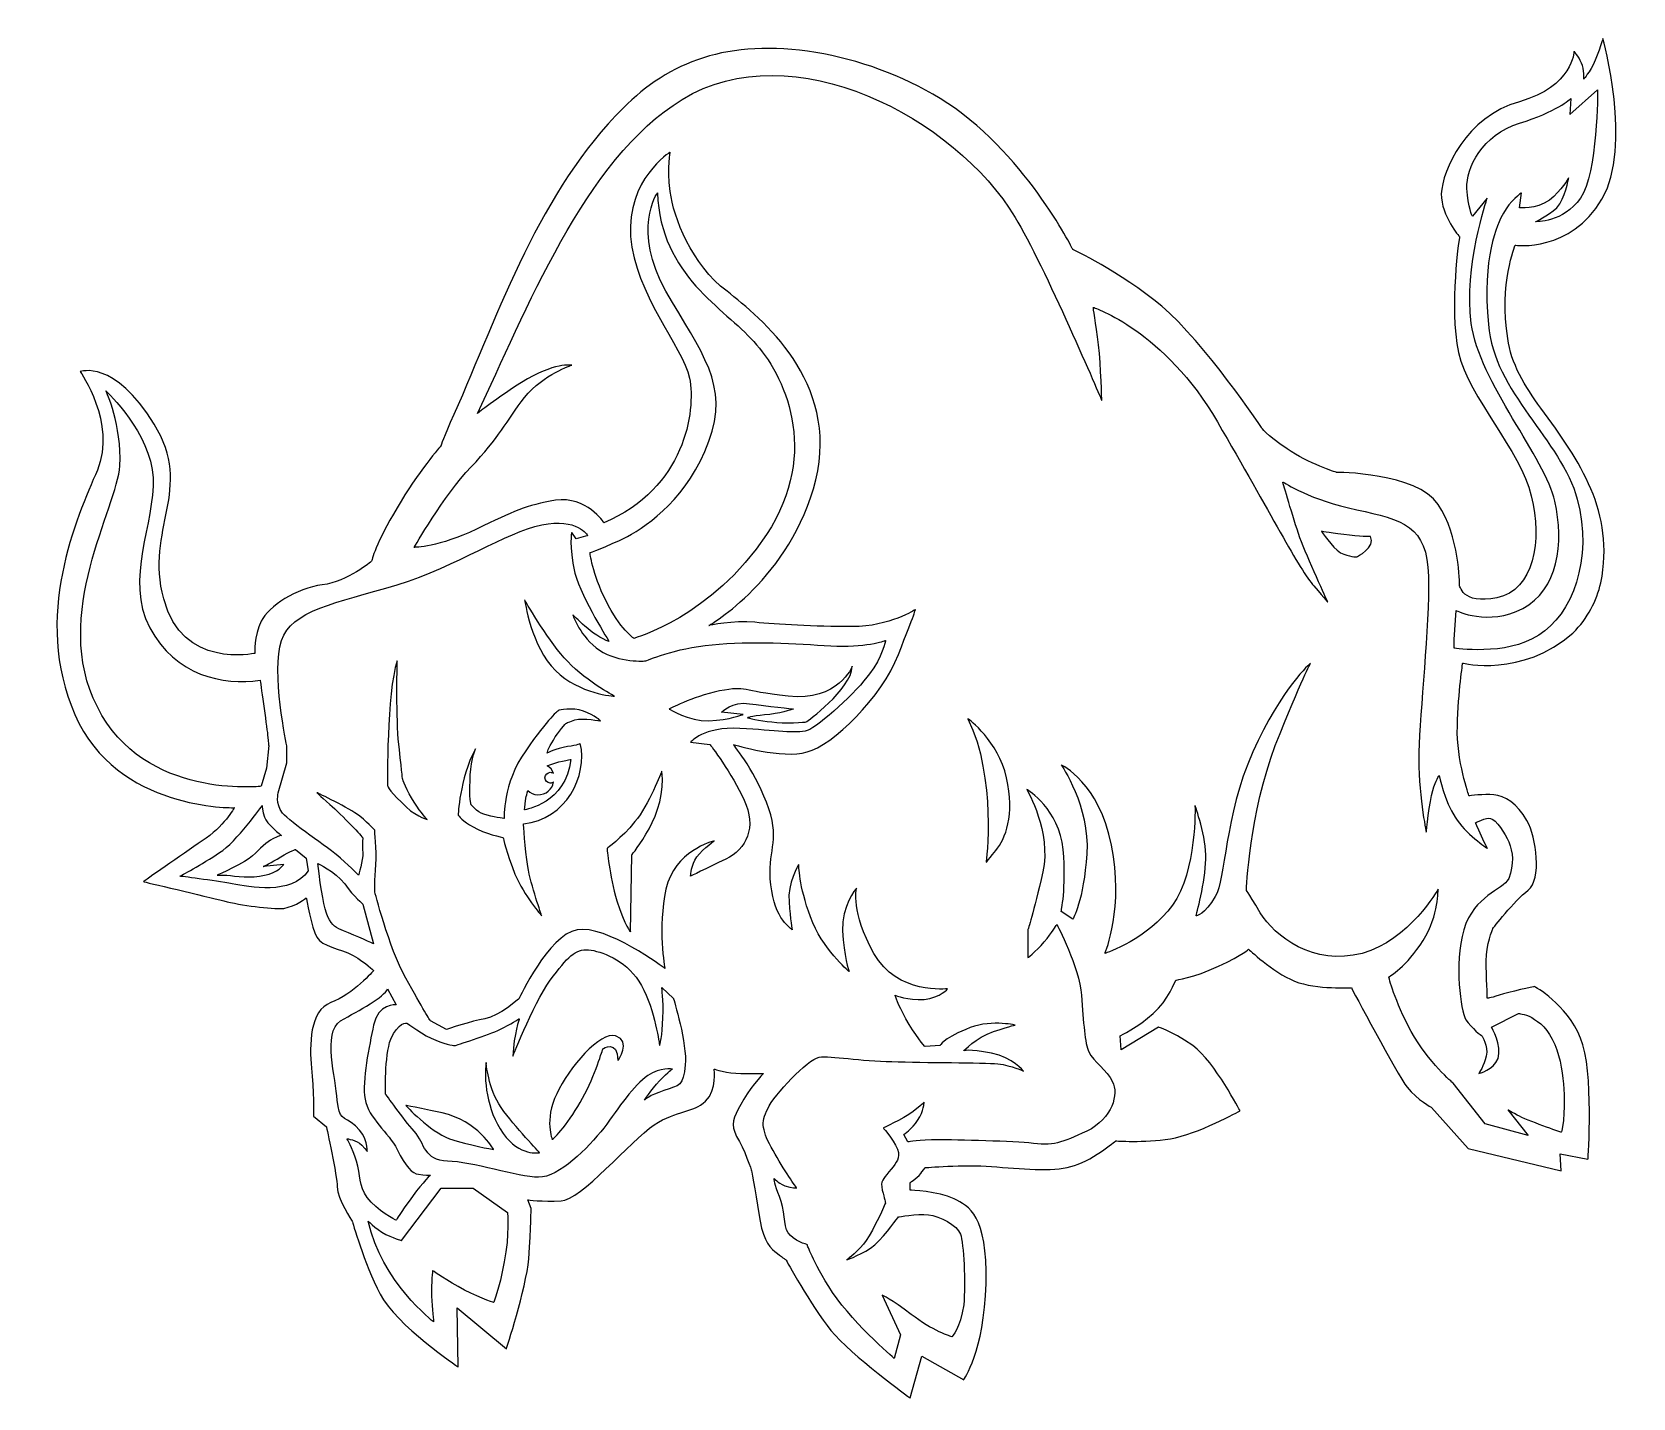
# Model space of a CAD drawing. Header units: centimetres. Extents: x -12.4 to 12.3, y -10.5 to 10.6.
import ezdxf

# ---------------------------------------------------------------- set-up
doc = ezdxf.new("R2010")
doc.units = ezdxf.units.CM
doc.header["$MEASUREMENT"] = 0
doc.layers.add('Layer 1', color=7, linetype='Continuous')

msp = doc.modelspace()

# ---------------------------------------------------------------- linework, layer by layer
at = {"layer": 'Layer 1'}
for points, knots in [([(11.8096, 10.46078), (11.8096, 10.46078), (12.27183, 8.79443), (11.7932, 7.98613), (11.7932, 7.98613), (11.31483, 7.16116), (10.45679, 7.27652), (10.45679, 7.27652), (10.45679, 7.27652), (10.45679, 7.27652), (10.20938, 6.68253), (10.34143, 5.84116), (10.34143, 5.84116), (10.39091, 5.46148), (10.60525, 5.09874), (10.85261, 4.76854), (10.85261, 4.76854), (11.46327, 3.94357), (11.99138, 3.16834), (11.7768, 2.07931), (11.7768, 2.07931), (11.71065, 1.79885), (11.57863, 1.5348), (11.34765, 1.30382), (11.34765, 1.30382), (10.55575, 0.61088), (9.64823, 0.84186), (9.64823, 0.84186), (9.64823, 0.84186), (9.64823, 0.84186), (9.58238, 0.41271), (9.56571, -0.13181), (9.56571, -0.13181), (9.54931, -0.65963), (9.74719, -1.20414), (9.74719, -1.20414), (9.74719, -1.20414), (9.74719, -1.20414), (9.97844, -1.17107), (10.12689, -1.18774), (10.12689, -1.18774), (10.29196, -1.20414), (10.4899, -1.3195), (10.63833, -1.58358), (10.63833, -1.58358), (10.78673, -1.84761), (10.86928, -2.4911), (10.655, -2.65591), (10.655, -2.65591), (10.44042, -2.82101), (10.1102, -3.25016), (10.1102, -3.25016), (10.1102, -3.25016), (10.1102, -3.25016), (10.01127, -3.49781), (10.01127, -3.74493), (10.01127, -3.74493), (10.01127, -3.97618), (10.02794, -4.32252), (10.02794, -4.32252), (10.02794, -4.32252), (10.02794, -4.32252), (10.06075, -4.32252), (10.20942, -4.27278), (10.20942, -4.27278), (10.35761, -4.22357), (10.75393, -4.14075), (10.75393, -4.14075), (10.75393, -4.14075), (10.75393, -4.14075), (11.2487, -4.4048), (11.4633, -4.93318), (11.4633, -4.93318), (11.67785, -5.44436), (11.57863, -6.79743), (11.57863, -6.79743), (11.57863, -6.79743), (11.57863, -6.79743), (11.14974, -6.71488), (11.14974, -6.71488), (11.14974, -6.71488), (11.14974, -6.71488), (11.16614, -6.97893), (11.16614, -6.97893), (11.16614, -6.97893), (11.16614, -6.97893), (9.73078, -6.63256), (9.73078, -6.63256), (9.73078, -6.63256), (9.73078, -6.63256), (9.16989, -6.00552), (9.16989, -6.00552), (9.16989, -6.00552), (9.16989, -6.00552), (8.95555, -5.8899), (8.79019, -5.69196), (8.79019, -5.69196), (8.64202, -5.49379), (7.93241, -4.15738), (7.93241, -4.15738), (7.93241, -4.15738), (7.93241, -4.15738), (7.4043, -4.19045), (7.05796, -4.05843), (7.05796, -4.05843), (6.71133, -3.90976), (6.34835, -3.56339), (6.34835, -3.56339), (6.34835, -3.56339), (6.34835, -3.56339), (6.28247, -3.64594), (5.88639, -3.82744), (5.88639, -3.82744), (5.49057, -4.00894), (5.22655, -4.04175), (5.22655, -4.04175), (5.22655, -4.04175), (5.22655, -4.04175), (5.11093, -4.35555), (4.88018, -4.55348), (4.88018, -4.55348), (4.64896, -4.76779), (4.36848, -4.89982), (4.36848, -4.89982), (4.36848, -4.89982), (4.36848, -4.89982), (4.38515, -5.11437), (4.38515, -5.11437), (4.38515, -5.11437), (4.38515, -5.11437), (4.96247, -4.76777), (4.96247, -4.76777), (4.96247, -4.76777), (4.96247, -4.76777), (5.12757, -4.80084), (5.49058, -5.04849), (5.49058, -5.04849), (5.83692, -5.31252), (6.2166, -6.05497), (6.2166, -6.05497), (6.2166, -6.05497), (6.2166, -6.05497), (5.55673, -6.41771), (5.14398, -6.48386), (5.14398, -6.48386), (4.73149, -6.54971), (4.30258, -6.51693), (4.30258, -6.51693), (4.30258, -6.51693), (4.30258, -6.51693), (3.9065, -6.84687), (3.60966, -6.91275), (3.60966, -6.91275), (3.32894, -6.99556), (2.8339, -6.94582), (2.38861, -6.91275), (2.38861, -6.91275), (1.95972, -6.87994), (1.36573, -6.92942), (1.36573, -6.92942), (1.36573, -6.92942), (1.36573, -6.92942), (1.36573, -6.92942), (1.31599, -6.99557), (1.31599, -6.99557), (1.28321, -7.06116), (1.13451, -7.16038), (1.13451, -7.16038), (1.13451, -7.16038), (1.13451, -7.16038), (1.13451, -7.27574), (1.13451, -7.27574), (1.13451, -7.27574), (1.13451, -7.27574), (1.56366, -7.29241), (1.81102, -7.40777), (1.81102, -7.40777), (2.04227, -7.52339), (2.32275, -7.65539), (2.30606, -8.71137), (2.30606, -8.71137), (2.27328, -9.76732), (1.95972, -10.19621), (1.95972, -10.19621), (1.95972, -10.19621), (1.95972, -10.19621), (1.31599, -9.8332), (1.31599, -9.8332), (1.31599, -9.8332), (1.31599, -9.8332), (1.13451, -10.47664), (1.13451, -10.47664), (1.13451, -10.47664), (1.13451, -10.47664), (0.22725, -9.8168), (-0.08628, -9.43738), (-0.08628, -9.43738), (-0.39981, -9.04127), (-0.77922, -8.34835), (-0.77922, -8.34835), (-0.77922, -8.34835), (-0.77922, -8.34835), (-0.81229, -8.33195), (-0.91125, -8.2494), (-0.91125, -8.2494), (-1.0102, -8.18325), (-1.12556, -8.0679), (-1.1753, -7.75436), (-1.1753, -7.75436), (-1.22478, -7.45726), (-1.30706, -6.97887), (-1.30706, -6.97887), (-1.30706, -6.97887), (-1.30706, -6.97887), (-1.42268, -6.6325), (-1.53831, -6.45076), (-1.53831, -6.45076), (-1.63726, -6.25285), (-1.58779, -6.17028), (-1.47243, -5.95599), (-1.47243, -5.95599), (-1.37321, -5.74141), (-1.12556, -5.47736), (-1.12556, -5.47736), (-1.12556, -5.47736), (-1.12556, -5.47736), (-1.27426, -5.47736), (-1.47243, -5.47736), (-1.47243, -5.47736), (-1.68674, -5.47736), (-1.88465, -5.41148), (-1.88465, -5.41148), (-1.88465, -5.41148), (-1.88465, -5.41148), (-1.83517, -5.72475), (-2.01668, -5.90652), (-2.01668, -5.90652), (-2.21459, -6.08776), (-2.44557, -6.03855), (-2.80884, -6.26953), (-2.80884, -6.26953), (-3.17185, -6.51694), (-3.94708, -7.44087), (-4.2442, -7.44087), (-4.2442, -7.44087), (-4.54106, -7.45727), (-4.75538, -7.4242), (-4.75538, -7.4242), (-4.75538, -7.4242), (-4.75538, -7.4242), (-4.7059, -7.5562), (-4.7059, -7.5562), (-4.7059, -7.5562), (-4.7059, -7.5562), (-4.7059, -7.83692), (-4.73924, -8.33196), (-4.73924, -8.33196), (-4.78872, -8.81033), (-5.08558, -9.71785), (-5.08558, -9.71785), (-5.08558, -9.71785), (-5.08558, -9.71785), (-5.84441, -9.09079), (-5.84441, -9.09079), (-5.84441, -9.09079), (-5.84441, -9.09079), (-5.82801, -9.99831), (-5.82801, -9.99831), (-5.82801, -9.99831), (-5.82801, -9.99831), (-6.78501, -9.35487), (-7.03266, -8.87624), (-7.03266, -8.87624), (-7.28005, -8.39758), (-7.46155, -7.75441), (-7.46155, -7.75441), (-7.46155, -7.75441), (-7.46155, -7.75441), (-7.69253, -7.40781), (-7.69253, -7.2263), (-7.69253, -7.2263), (-7.69253, -7.0612), (-7.85737, -6.30237), (-7.85737, -6.30237), (-7.85737, -6.30237), (-7.85737, -6.30237), (-8.05554, -6.13753), (-8.05554, -6.13753), (-8.05554, -6.13753), (-8.05554, -6.13753), (-8.05554, -5.72478), (-8.08861, -5.39487), (-8.08861, -5.39487), (-8.12142, -5.04853), (-8.12142, -4.50373), (-7.79148, -4.38839), (-7.79148, -4.38839), (-7.44488, -4.25663), (-7.13134, -3.89362), (-7.13134, -3.89362), (-7.13134, -3.89362), (-7.13134, -3.89362), (-7.24696, -3.77773), (-7.44487, -3.66237), (-7.44487, -3.66237), (-7.65945, -3.54704), (-7.9235, -3.53063), (-8.00605, -3.38191), (-8.00605, -3.38191), (-8.0886, -3.23348), (-8.17089, -2.77175), (-8.17089, -2.77175), (-8.17089, -2.77175), (-8.17089, -2.77175), (-8.31959, -2.90351), (-8.51723, -2.93635), (-8.51723, -2.93635), (-8.7154, -2.95302), (-9.17763, -2.88714), (-9.44142, -2.82099), (-9.44142, -2.82099), (-9.70547, -2.75511), (-10.67888, -2.52413), (-10.67888, -2.52413), (-10.67888, -2.52413), (-10.67888, -2.52413), (-10.08489, -2.11164), (-9.77136, -1.89707), (-9.77136, -1.89707), (-9.44142, -1.68249), (-9.27632, -1.38563), (-9.27632, -1.38563), (-9.27632, -1.38563), (-9.27632, -1.38563), (-11.09136, -1.43537), (-11.73483, 0.04973), (-11.73483, 0.04973), (-12.3947, 1.55124), (-11.70176, 3.08582), (-11.38823, 3.81158), (-11.38823, 3.81158), (-11.09137, 4.5376), (-11.65228, 5.32949), (-11.65228, 5.32949), (-11.65228, 5.32949), (-11.65228, 5.32949), (-11.12444, 5.52766), (-10.51404, 4.52119), (-10.51404, 4.52119), (-9.88698, 3.51471), (-10.66221, 2.90432), (-10.36534, 1.8317), (-10.36534, 1.8317), (-10.08488, 0.74294), (-8.96278, 0.99032), (-8.96278, 0.99032), (-8.96278, 0.99032), (-8.96278, 0.99032), (-8.97945, 1.25437), (-8.86409, 1.48536), (-8.86409, 1.48536), (-8.74847, 1.71634), (-8.31958, 1.9968), (-7.9235, 2.04628), (-7.9235, 2.04628), (-7.52742, 2.09576), (-7.16467, 2.40929), (-7.16467, 2.40929), (-7.16467, 2.40929), (-7.16467, 2.40929), (-7.09852, 2.68975), (-6.76832, 3.23426), (-6.76832, 3.23426), (-6.45479, 3.77877), (-6.09204, 4.19126), (-6.09204, 4.19126), (-6.09204, 4.19126), (-6.09204, 4.19126), (-6.05897, 4.30662), (-5.89413, 4.66963), (-5.89413, 4.66963), (-5.20092, 6.25369), (-4.55772, 8.13461), (-3.28719, 9.38847), (-3.28719, 9.38847), (-2.57758, 10.09782), (-1.68673, 10.46083), (-0.31724, 10.24651), (-0.31724, 10.24651), (0.3429, 10.13089), (1.00277, 9.89991), (1.59676, 9.5369), (1.59676, 9.5369), (2.88369, 8.745), (3.64252, 7.21042), (3.64252, 7.21042), (3.64252, 7.21042), (3.64252, 7.21042), (4.35187, 6.88048), (5.012, 6.33597), (5.012, 6.33597), (5.67214, 5.77505), (6.54658, 4.47172), (6.54658, 4.47172), (6.54658, 4.47172), (6.54658, 4.47172), (6.61246, 4.3561), (6.94266, 4.14178), (6.94266, 4.14178), (7.27233, 3.9108), (7.70151, 3.77877), (7.70151, 3.77877), (7.70151, 3.77877), (7.70151, 3.77877), (8.93897, 3.77877), (9.26888, 3.28373), (9.26888, 3.28373), (9.59884, 2.80536), (9.59884, 2.04627), (9.59884, 2.04627), (9.59884, 2.04627), (9.59884, 2.04627), (9.63191, 1.73274), (10.1764, 1.84836), (10.1764, 1.84836), (10.73732, 1.96372), (10.88601, 2.72281), (10.70453, 3.41575), (10.70453, 3.41575), (10.53917, 4.1251), (9.74724, 4.91726), (9.58243, 5.62661), (9.58243, 5.62661), (9.434, 6.33596), (9.59883, 7.40858), (9.59883, 7.40858), (9.59883, 7.40858), (9.59883, 7.40858), (9.31861, 7.72211), (9.31861, 8.06845), (9.31861, 8.06845), (9.33475, 8.43146), (9.69776, 9.25643), (10.52302, 9.48741), (10.52302, 9.48741), (11.34773, 9.71839), (11.3644, 10.2629), (11.3644, 10.2629), (11.3644, 10.2629), (11.3644, 10.2629), (11.43028, 10.19702), (11.47976, 10.0814), (11.47976, 10.0814), (11.52924, 9.98245), (11.51283, 9.83401), (11.51283, 9.83401), (11.51283, 9.83401), (11.51283, 9.83401), (11.52923, 9.85041), (11.62816, 9.99885), (11.62816, 9.99885), (11.71064, 10.13084), (11.8096, 10.46078), (11.8096, 10.46078)], [0, 0, 0, 0, 0.00854701, 0.00854701, 0.00854701, 0.00854701, 0.01709402, 0.01709402, 0.01709402, 0.01709402, 0.02564103, 0.02564103, 0.02564103, 0.02564103, 0.03418803, 0.03418803, 0.03418803, 0.03418803, 0.04273504, 0.04273504, 0.04273504, 0.04273504, 0.05128205, 0.05128205, 0.05128205, 0.05128205, 0.05982906, 0.05982906, 0.05982906, 0.05982906, 0.06837607, 0.06837607, 0.06837607, 0.06837607, 0.07692308, 0.07692308, 0.07692308, 0.07692308, 0.08547009, 0.08547009, 0.08547009, 0.08547009, 0.09401709, 0.09401709, 0.09401709, 0.09401709, 0.1025641, 0.1025641, 0.1025641, 0.1025641, 0.11111111, 0.11111111, 0.11111111, 0.11111111, 0.11965812, 0.11965812, 0.11965812, 0.11965812, 0.12820513, 0.12820513, 0.12820513, 0.12820513, 0.13675214, 0.13675214, 0.13675214, 0.13675214, 0.14529915, 0.14529915, 0.14529915, 0.14529915, 0.15384615, 0.15384615, 0.15384615, 0.15384615, 0.16239316, 0.16239316, 0.16239316, 0.16239316, 0.17094017, 0.17094017, 0.17094017, 0.17094017, 0.17948718, 0.17948718, 0.17948718, 0.17948718, 0.18803419, 0.18803419, 0.18803419, 0.18803419, 0.1965812, 0.1965812, 0.1965812, 0.1965812, 0.20512821, 0.20512821, 0.20512821, 0.20512821, 0.21367521, 0.21367521, 0.21367521, 0.21367521, 0.22222222, 0.22222222, 0.22222222, 0.22222222, 0.23076923, 0.23076923, 0.23076923, 0.23076923, 0.23931624, 0.23931624, 0.23931624, 0.23931624, 0.24786325, 0.24786325, 0.24786325, 0.24786325, 0.25641026, 0.25641026, 0.25641026, 0.25641026, 0.26495726, 0.26495726, 0.26495726, 0.26495726, 0.27350427, 0.27350427, 0.27350427, 0.27350427, 0.28205128, 0.28205128, 0.28205128, 0.28205128, 0.29059829, 0.29059829, 0.29059829, 0.29059829, 0.2991453, 0.2991453, 0.2991453, 0.2991453, 0.30769231, 0.30769231, 0.30769231, 0.30769231, 0.31623932, 0.31623932, 0.31623932, 0.31623932, 0.32478632, 0.32478632, 0.32478632, 0.32478632, 0.33333333, 0.33333333, 0.33333333, 0.33333333, 0.34188034, 0.34188034, 0.34188034, 0.34188034, 0.35042735, 0.35042735, 0.35042735, 0.35042735, 0.35897436, 0.35897436, 0.35897436, 0.35897436, 0.36752137, 0.36752137, 0.36752137, 0.36752137, 0.37606838, 0.37606838, 0.37606838, 0.37606838, 0.38461538, 0.38461538, 0.38461538, 0.38461538, 0.39316239, 0.39316239, 0.39316239, 0.39316239, 0.4017094, 0.4017094, 0.4017094, 0.4017094, 0.41025641, 0.41025641, 0.41025641, 0.41025641, 0.41880342, 0.41880342, 0.41880342, 0.41880342, 0.42735043, 0.42735043, 0.42735043, 0.42735043, 0.43589744, 0.43589744, 0.43589744, 0.43589744, 0.44444444, 0.44444444, 0.44444444, 0.44444444, 0.45299145, 0.45299145, 0.45299145, 0.45299145, 0.46153846, 0.46153846, 0.46153846, 0.46153846, 0.47008547, 0.47008547, 0.47008547, 0.47008547, 0.47863248, 0.47863248, 0.47863248, 0.47863248, 0.48717949, 0.48717949, 0.48717949, 0.48717949, 0.4957265, 0.4957265, 0.4957265, 0.4957265, 0.5042735, 0.5042735, 0.5042735, 0.5042735, 0.51282051, 0.51282051, 0.51282051, 0.51282051, 0.52136752, 0.52136752, 0.52136752, 0.52136752, 0.52991453, 0.52991453, 0.52991453, 0.52991453, 0.53846154, 0.53846154, 0.53846154, 0.53846154, 0.54700855, 0.54700855, 0.54700855, 0.54700855, 0.55555556, 0.55555556, 0.55555556, 0.55555556, 0.56410256, 0.56410256, 0.56410256, 0.56410256, 0.57264957, 0.57264957, 0.57264957, 0.57264957, 0.58119658, 0.58119658, 0.58119658, 0.58119658, 0.58974359, 0.58974359, 0.58974359, 0.58974359, 0.5982906, 0.5982906, 0.5982906, 0.5982906, 0.60683761, 0.60683761, 0.60683761, 0.60683761, 0.61538462, 0.61538462, 0.61538462, 0.61538462, 0.62393162, 0.62393162, 0.62393162, 0.62393162, 0.63247863, 0.63247863, 0.63247863, 0.63247863, 0.64102564, 0.64102564, 0.64102564, 0.64102564, 0.64957265, 0.64957265, 0.64957265, 0.64957265, 0.65811966, 0.65811966, 0.65811966, 0.65811966, 0.66666667, 0.66666667, 0.66666667, 0.66666667, 0.67521368, 0.67521368, 0.67521368, 0.67521368, 0.68376068, 0.68376068, 0.68376068, 0.68376068, 0.69230769, 0.69230769, 0.69230769, 0.69230769, 0.7008547, 0.7008547, 0.7008547, 0.7008547, 0.70940171, 0.70940171, 0.70940171, 0.70940171, 0.71794872, 0.71794872, 0.71794872, 0.71794872, 0.72649573, 0.72649573, 0.72649573, 0.72649573, 0.73504274, 0.73504274, 0.73504274, 0.73504274, 0.74358974, 0.74358974, 0.74358974, 0.74358974, 0.75213675, 0.75213675, 0.75213675, 0.75213675, 0.76068376, 0.76068376, 0.76068376, 0.76068376, 0.76923077, 0.76923077, 0.76923077, 0.76923077, 0.77777778, 0.77777778, 0.77777778, 0.77777778, 0.78632479, 0.78632479, 0.78632479, 0.78632479, 0.79487179, 0.79487179, 0.79487179, 0.79487179, 0.8034188, 0.8034188, 0.8034188, 0.8034188, 0.81196581, 0.81196581, 0.81196581, 0.81196581, 0.82051282, 0.82051282, 0.82051282, 0.82051282, 0.82905983, 0.82905983, 0.82905983, 0.82905983, 0.83760684, 0.83760684, 0.83760684, 0.83760684, 0.84615385, 0.84615385, 0.84615385, 0.84615385, 0.85470085, 0.85470085, 0.85470085, 0.85470085, 0.86324786, 0.86324786, 0.86324786, 0.86324786, 0.87179487, 0.87179487, 0.87179487, 0.87179487, 0.88034188, 0.88034188, 0.88034188, 0.88034188, 0.88888889, 0.88888889, 0.88888889, 0.88888889, 0.8974359, 0.8974359, 0.8974359, 0.8974359, 0.90598291, 0.90598291, 0.90598291, 0.90598291, 0.91452991, 0.91452991, 0.91452991, 0.91452991, 0.92307692, 0.92307692, 0.92307692, 0.92307692, 0.93162393, 0.93162393, 0.93162393, 0.93162393, 0.94017094, 0.94017094, 0.94017094, 0.94017094, 0.94871795, 0.94871795, 0.94871795, 0.94871795, 0.95726496, 0.95726496, 0.95726496, 0.95726496, 0.96581197, 0.96581197, 0.96581197, 0.96581197, 0.97435897, 0.97435897, 0.97435897, 0.97435897, 0.98290598, 0.98290598, 0.98290598, 0.98290598, 1, 1, 1, 1]), ([(6.87671, 3.62977), (6.88123, 3.61363), (7.02676, 3.09716), (7.14024, 2.77226), (7.14024, 2.77226), (7.2548, 2.4627), (7.56175, 1.79886), (7.56916, 1.78245), (7.56916, 1.78245), (7.56755, 1.7843), (7.54932, 1.80547), (7.35482, 2.02984), (7.35482, 2.02984), (7.14024, 2.26082), (6.67854, 3.16834), (5.86998, 4.55423), (5.86998, 4.55423), (5.06168, 5.95652), (3.95598, 6.31953), (3.95598, 6.31953), (3.95598, 6.31953), (3.95598, 6.31953), (3.98905, 6.08855), (4.03853, 5.74221), (4.03853, 5.74221), (4.0716, 5.41227), (4.08801, 4.88417), (4.08801, 4.88417), (4.08801, 4.88417), (4.08801, 4.88417), (3.19689, 6.97967), (2.7516, 7.70542), (2.7516, 7.70542), (1.82767, 9.24), (-0.68031, 10.56001), (-2.37973, 9.52046), (-2.37973, 9.52046), (-3.88124, 8.61294), (-4.80517, 6.20417), (-5.53118, 4.68626), (-5.53118, 4.68626), (-5.53118, 4.68626), (-5.34968, 4.83469), (-4.85464, 5.16463), (-4.85464, 5.16463), (-4.3432, 5.47816), (-4.07915, 5.42868), (-4.07915, 5.42868), (-4.07915, 5.42868), (-4.07915, 5.42868), (-4.50804, 5.29665), (-4.80517, 4.93364), (-4.80517, 4.93364), (-5.08563, 4.57063), (-5.20099, 4.30658), (-5.63014, 3.86128), (-5.63014, 3.86128), (-6.05903, 3.41572), (-6.50459, 2.62382), (-6.50459, 2.62382), (-6.50459, 2.62382), (-6.50459, 2.62382), (-6.12518, 2.62382), (-5.54759, 2.90428), (-5.54759, 2.90428), (-4.97027, 3.18474), (-4.78876, 3.26702), (-4.3268, 3.34984), (-4.3268, 3.34984), (-3.84817, 3.41572), (-3.58411, 3.00324), (-3.58411, 3.00324), (-3.58411, 3.00324), (-2.33025, 3.53108), (-2.16515, 4.71906), (-2.26437, 5.23077), (-2.26437, 5.23077), (-2.37973, 5.72554), (-3.10575, 6.53411), (-3.17189, 7.40856), (-3.17189, 7.40856), (-3.23777, 8.28301), (-2.56123, 8.7119), (-2.56123, 8.7119), (-2.56123, 8.7119), (-2.56123, 8.7119), (-2.61071, 8.49759), (-2.56123, 8.10151), (-2.56123, 8.10151), (-2.51175, 7.70543), (-2.23129, 6.97968), (-1.68678, 6.56719), (-1.68678, 6.56719), (-1.15894, 6.1547), (0.04571, 5.18104), (-0.3173, 3.66312), (-0.3173, 3.66312), (-0.69671, 2.14521), (-1.96724, 1.41919), (-1.96724, 1.41919), (-1.96724, 1.41919), (-1.96724, 1.41919), (-1.58783, 1.50174), (-1.25763, 1.46893), (-1.25763, 1.46893), (-0.91129, 1.43586), (-0.35037, 1.40278), (0.24362, 1.40278), (0.24362, 1.40278), (0.82121, 1.40278), (1.21702, 1.66683), (1.21702, 1.66683), (1.21702, 1.66683), (1.21702, 1.66683), (1.21702, 1.63376), (0.95297, 0.97389), (0.95297, 0.97389), (0.70585, 0.31375), (-0.06991, -0.42867), (-0.44932, -0.52762), (-0.44932, -0.52762), (-0.84037, -0.64166), (-1.5693, -0.41806), (-1.58756, -0.4125), (-1.58756, -0.4125), (-1.57645, -0.42628), (-1.22191, -0.86602), (-1.04331, -1.40204), (-1.04331, -1.40204), (-0.86181, -1.93015), (-1.07612, -2.04551), (-1.01024, -2.57335), (-1.01024, -2.57335), (-0.96076, -3.10146), (-0.6803, -3.26656), (-0.6803, -3.26656), (-0.6803, -3.26656), (-0.6803, -3.26656), (-0.71337, -3.11816), (-0.72978, -2.83741), (-0.72978, -2.83741), (-0.76259, -2.55722), (-0.58135, -2.26009), (-0.58135, -2.26009), (-0.58135, -2.26009), (-0.58135, -2.26009), (-0.58135, -2.59003), (-0.39985, -3.06839), (-0.39985, -3.06839), (-0.22126, -3.55575), (0.18118, -3.89894), (0.19388, -3.9095), (0.19388, -3.9095), (0.19015, -3.89894), (0.11133, -3.66979), (0.09519, -3.28297), (0.09519, -3.28297), (0.07931, -2.89774), (0.2976, -2.63739), (0.3095, -2.62363), (0.3095, -2.62363), (0.30556, -2.63845), (0.21875, -2.98399), (0.57382, -3.62958), (0.57382, -3.62958), (0.93683, -4.27281), (1.71208, -4.17409), (1.71208, -4.17409), (1.71208, -4.17409), (1.71208, -4.17409), (1.61313, -4.30612), (1.34905, -4.33919), (1.34905, -4.33919), (1.09137, -4.35509), (0.91222, -4.27675), (0.90376, -4.27304), (0.90376, -4.27304), (0.90561, -4.28127), (0.94107, -4.41195), (1.06886, -4.63578), (1.06886, -4.63578), (1.20062, -4.88343), (1.36572, -5.0652), (1.36572, -5.0652), (1.36572, -5.0652), (1.36572, -5.0652), (1.5967, -5.04853), (1.5967, -5.04853), (1.5967, -5.04853), (1.5967, -5.04853), (1.62951, -4.94958), (1.99252, -4.80088), (1.99252, -4.80088), (2.33912, -4.63578), (2.75161, -4.735), (2.75161, -4.735), (2.75161, -4.735), (2.75161, -4.735), (2.71854, -4.735), (2.42165, -4.83422), (2.42165, -4.83422), (2.14119, -4.93317), (1.95969, -5.13082), (1.95969, -5.13082), (1.95969, -5.13082), (1.95969, -5.13082), (2.02557, -5.09801), (2.38858, -5.16389), (2.38858, -5.16389), (2.72434, -5.24382), (2.87412, -5.4322), (2.88309, -5.44408), (2.88309, -5.44408), (2.8733, -5.43932), (2.71138, -5.36076), (2.48754, -5.32899), (2.48754, -5.32899), (2.25659, -5.31259), (1.34904, -5.31259), (0.85429, -5.29592), (0.85429, -5.29592), (0.37563, -5.29592), (-0.0863, -5.19723), (-0.26783, -5.23004), (-0.26783, -5.23004), (-0.44933, -5.26285), (-0.96077, -5.80736), (-1.05973, -6.02196), (-1.05973, -6.02196), (-1.17535, -6.23627), (-1.14228, -6.36856), (-0.97744, -6.6654), (-0.97744, -6.6654), (-0.81234, -6.96226), (-0.61443, -7.24299), (-0.61443, -7.24299), (-0.61443, -7.24299), (-0.61443, -7.24299), (-0.68031, -7.24299), (-0.79593, -7.20992), (-0.79593, -7.20992), (-0.91129, -7.16044), (-0.96077, -7.0943), (-0.96077, -7.0943), (-0.96077, -7.0943), (-0.96077, -7.0943), (-0.96077, -7.19325), (-0.87822, -7.37502), (-0.87822, -7.37502), (-0.79593, -7.5729), (-0.81234, -7.82031), (-0.74646, -7.93594), (-0.74646, -7.93594), (-0.66391, -8.05127), (-0.44933, -8.11742), (-0.44933, -8.11742), (-0.44933, -8.11742), (-0.44933, -8.11742), (-0.41626, -8.26561), (-0.11939, -8.76065), (-0.11939, -8.76065), (0.17774, -9.25569), (0.88709, -9.86634), (0.88709, -9.86634), (0.88709, -9.86634), (0.88709, -9.86634), (0.98631, -9.50331), (0.98631, -9.50331), (0.98631, -9.50331), (0.98631, -9.50331), (0.70612, -8.89294), (0.70612, -8.89294), (0.70612, -8.89294), (0.71329, -8.89582), (0.83153, -8.95009), (1.15115, -9.1898), (1.15115, -9.1898), (1.46468, -9.43745), (1.77821, -9.5364), (1.77821, -9.5364), (1.77821, -9.5364), (1.77821, -9.5364), (1.91021, -9.4044), (1.95969, -9.04136), (1.95969, -9.04136), (1.9925, -8.69502), (1.95969, -8.10103), (1.91021, -7.95236), (1.91021, -7.95236), (1.86047, -7.82033), (1.59668, -7.67188), (1.41517, -7.65547), (1.41517, -7.65547), (1.23369, -7.6388), (0.95294, -7.68828), (0.95294, -7.68828), (0.95294, -7.68828), (0.95294, -7.68828), (0.77144, -7.95233), (0.58993, -8.11743), (0.58993, -8.11743), (0.41398, -8.26113), (0.17639, -8.34312), (0.16181, -8.34817), (0.16181, -8.34817), (0.17427, -8.33864), (0.34702, -8.21032), (0.45814, -8.05128), (0.45814, -8.05128), (0.57376, -7.88647), (0.75527, -7.47399), (0.75527, -7.47399), (0.75527, -7.47399), (0.75527, -7.47399), (0.7386, -7.40784), (0.70579, -7.27582), (0.70579, -7.27582), (0.67272, -7.12763), (0.72193, -7.11098), (0.80474, -6.99563), (0.80474, -6.99563), (0.9034, -6.88001), (0.96955, -6.81386), (0.95291, -6.69824), (0.95291, -6.69824), (0.93677, -6.56621), (0.72196, -6.31909), (0.72196, -6.31909), (0.72196, -6.31909), (0.72196, -6.31909), (0.72196, -6.31909), (0.95291, -6.2032), (0.95291, -6.2032), (1.18416, -6.08784), (1.34899, -5.92301), (1.34899, -5.92301), (1.34899, -5.92301), (1.34899, -5.92301), (1.34899, -6.05504), (1.25006, -6.2032), (1.25006, -6.2032), (1.16777, -6.33523), (1.03548, -6.41778), (1.03548, -6.41778), (1.03548, -6.41778), (1.03548, -6.41778), (1.10163, -6.53367), (1.10163, -6.53367), (1.10163, -6.53367), (1.10163, -6.53367), (1.18418, -6.517), (1.46464, -6.5006), (1.46464, -6.5006), (1.76153, -6.5006), (2.60314, -6.517), (2.96589, -6.54979), (2.96589, -6.54979), (3.34557, -6.59927), (3.46093, -6.54979), (3.85701, -6.36855), (3.85701, -6.36855), (4.25312, -6.17038), (4.35178, -5.79096), (4.25312, -5.60946), (4.25312, -5.60946), (4.17057, -5.42798), (3.95599, -5.29593), (3.89009, -5.1475), (3.89009, -5.1475), (3.82394, -5.0155), (3.80754, -4.70221), (3.77447, -4.27279), (3.77447, -4.27279), (3.74169, -3.84416), (3.39506, -3.18403), (3.39506, -3.18403), (3.39506, -3.18403), (3.39506, -3.18403), (3.34558, -3.26658), (3.24666, -3.39861), (3.24666, -3.39861), (3.1313, -3.54704), (2.94953, -3.69547), (2.94953, -3.69547), (2.94953, -3.69547), (2.94953, -3.69547), (2.94953, -3.26658), (2.94953, -3.26658), (2.94953, -3.26658), (2.94953, -3.26658), (3.03208, -3.01896), (3.18078, -2.37573), (3.18078, -2.37573), (3.31069, -1.75713), (2.94318, -1.1224), (2.93337, -1.10547), (2.93337, -1.10547), (2.94845, -1.11447), (3.4292, -1.41186), (3.49402, -2.02913), (3.49402, -2.02913), (3.5435, -2.63979), (3.46095, -2.98613), (3.46095, -2.98613), (3.46095, -2.98613), (3.46095, -2.98613), (3.64245, -3.10146), (3.64245, -3.10146), (3.64245, -3.10146), (3.64245, -3.10146), (3.80752, -2.821), (3.857, -2.09498), (3.857, -2.09498), (3.90648, -1.36899), (3.46092, -0.7255), (3.46092, -0.7255), (3.46092, -0.7255), (3.46092, -0.7255), (4.05491, -1.00598), (4.23641, -1.96298), (4.23641, -1.96298), (4.4322, -2.90887), (4.14436, -3.6129), (4.13775, -3.6293), (4.13775, -3.6293), (4.15389, -3.6243), (4.80212, -3.40837), (5.17703, -2.88714), (5.17703, -2.88714), (5.55671, -2.35903), (5.52337, -1.35256), (5.52337, -1.35256), (5.52337, -1.35256), (5.52337, -1.35256), (5.70485, -1.8476), (5.68847, -2.17753), (5.68847, -2.17753), (5.68847, -2.52416), (5.54004, -3.052), (5.54004, -3.052), (5.54004, -3.052), (5.54004, -3.052), (5.67207, -3.0356), (5.8369, -2.75511), (5.8369, -2.75511), (6.002, -2.47441), (5.96893, -1.53408), (6.41422, -0.52761), (6.41422, -0.52761), (6.85978, 0.4622), (7.30534, 0.84187), (7.30534, 0.84187), (7.30534, 0.84187), (7.30534, 0.84187), (7.17331, 0.61089), (6.76112, -0.42866), (6.76112, -0.42866), (6.36477, -1.46821), (6.31554, -2.65592), (6.31554, -2.65592), (6.31554, -2.65592), (6.31554, -2.65592), (6.31554, -2.65592), (6.53012, -3.00279), (6.53012, -3.00279), (6.74443, -3.36553), (7.35483, -3.8275), (8.09751, -3.62956), (8.09751, -3.62956), (8.8235, -3.43141), (9.26882, -2.63978), (9.26882, -2.63978), (9.26882, -2.63978), (9.26882, -2.63978), (9.28522, -3.0356), (9.03787, -3.43141), (9.03787, -3.43141), (8.79022, -3.82749), (8.51003, -3.99259), (8.51003, -3.99259), (8.51003, -3.99259), (8.51003, -3.99259), (8.59258, -4.3556), (8.85637, -4.83423), (8.85637, -4.83423), (9.12042, -5.3126), (9.49984, -5.62586), (9.49984, -5.62586), (9.49984, -5.62586), (9.49984, -5.62586), (9.99488, -6.25292), (9.99488, -6.25292), (9.99488, -6.25292), (9.99488, -6.25292), (10.65502, -6.43442), (10.65502, -6.43442), (10.65502, -6.43442), (10.65502, -6.43442), (10.34173, -6.03887), (10.34173, -6.03887), (10.34173, -6.03887), (10.34385, -6.03993), (10.35999, -6.04892), (10.48992, -6.12089), (10.48992, -6.12089), (10.63835, -6.20318), (11.1662, -6.38494), (11.1662, -6.38494), (11.1662, -6.38494), (11.1662, -6.38494), (11.18287, -6.36854), (11.19927, -6.20317), (11.19927, -6.20317), (11.21567, -6.0386), (11.24875, -5.47742), (11.06753, -5.03183), (11.06753, -5.03183), (10.86936, -4.57016), (10.50635, -4.55349), (10.50635, -4.55349), (10.50635, -4.55349), (10.50635, -4.55349), (10.09386, -4.7678), (10.09386, -4.7678), (10.09386, -4.7678), (10.09386, -4.7678), (10.25893, -5.04852), (10.19279, -5.24643), (10.19279, -5.24643), (10.12694, -5.42793), (9.89593, -5.47741), (9.89593, -5.47741), (9.89593, -5.47741), (9.89593, -5.47741), (9.97848, -5.36179), (10.01129, -5.21336), (10.01129, -5.21336), (10.04436, -5.04855), (9.94541, -4.89983), (9.94541, -4.89983), (9.94541, -4.89983), (9.94541, -4.89983), (9.78031, -4.78447), (9.69776, -4.65242), (9.69776, -4.65242), (9.6155, -4.50372), (9.51628, -3.81104), (9.66498, -3.26653), (9.66498, -3.26653), (9.82979, -2.72202), (10.25894, -2.67254), (10.35766, -2.47439), (10.35766, -2.47439), (10.44047, -2.26005), (10.42381, -2.06217), (10.35766, -1.91374), (10.35766, -1.91374), (10.30845, -1.78171), (10.16002, -1.56714), (10.07747, -1.55073), (10.07747, -1.55073), (10.01132, -1.53406), (9.84649, -1.61661), (9.84649, -1.61661), (9.84649, -1.61661), (9.84649, -1.61661), (9.84649, -1.61661), (9.89597, -1.73194), (9.89597, -1.73194), (9.94545, -1.84756), (10.028, -2.01266), (10.028, -2.01266), (10.028, -2.01266), (10.028, -2.01266), (9.68137, -1.78168), (9.53296, -1.53403), (9.53296, -1.53403), (9.36786, -1.28662), (9.28531, -0.89056), (9.28531, -0.89056), (9.28531, -0.89056), (9.28531, -0.89056), (9.23583, -0.95644), (9.18665, -1.12151), (9.18665, -1.12151), (9.13691, -1.28661), (9.08743, -1.76498), (9.08743, -1.76498), (9.08743, -1.76498), (9.08743, -1.76498), (8.95567, -1.13792), (8.97181, -0.52752), (8.97181, -0.52752), (8.98848, 0.08287), (9.13691, 1.40288), (9.12051, 2.1784), (9.12051, 2.1784), (9.10384, 2.95389), (8.7244, 3.05285), (8.01508, 3.20128), (8.01508, 3.20128), (7.31644, 3.34746), (6.88994, 3.6213), (6.87671, 3.62977)], [0, 0, 0, 0, 0.00657895, 0.00657895, 0.00657895, 0.00657895, 0.01315789, 0.01315789, 0.01315789, 0.01315789, 0.01973684, 0.01973684, 0.01973684, 0.01973684, 0.02631579, 0.02631579, 0.02631579, 0.02631579, 0.03289474, 0.03289474, 0.03289474, 0.03289474, 0.03947368, 0.03947368, 0.03947368, 0.03947368, 0.04605263, 0.04605263, 0.04605263, 0.04605263, 0.05263158, 0.05263158, 0.05263158, 0.05263158, 0.05921053, 0.05921053, 0.05921053, 0.05921053, 0.06578947, 0.06578947, 0.06578947, 0.06578947, 0.07236842, 0.07236842, 0.07236842, 0.07236842, 0.07894737, 0.07894737, 0.07894737, 0.07894737, 0.08552632, 0.08552632, 0.08552632, 0.08552632, 0.09210526, 0.09210526, 0.09210526, 0.09210526, 0.09868421, 0.09868421, 0.09868421, 0.09868421, 0.10526316, 0.10526316, 0.10526316, 0.10526316, 0.11184211, 0.11184211, 0.11184211, 0.11184211, 0.11842105, 0.11842105, 0.11842105, 0.11842105, 0.125, 0.125, 0.125, 0.125, 0.13157895, 0.13157895, 0.13157895, 0.13157895, 0.13815789, 0.13815789, 0.13815789, 0.13815789, 0.14473684, 0.14473684, 0.14473684, 0.14473684, 0.15131579, 0.15131579, 0.15131579, 0.15131579, 0.15789474, 0.15789474, 0.15789474, 0.15789474, 0.16447368, 0.16447368, 0.16447368, 0.16447368, 0.17105263, 0.17105263, 0.17105263, 0.17105263, 0.17763158, 0.17763158, 0.17763158, 0.17763158, 0.18421053, 0.18421053, 0.18421053, 0.18421053, 0.19078947, 0.19078947, 0.19078947, 0.19078947, 0.19736842, 0.19736842, 0.19736842, 0.19736842, 0.20394737, 0.20394737, 0.20394737, 0.20394737, 0.21052632, 0.21052632, 0.21052632, 0.21052632, 0.21710526, 0.21710526, 0.21710526, 0.21710526, 0.22368421, 0.22368421, 0.22368421, 0.22368421, 0.23026316, 0.23026316, 0.23026316, 0.23026316, 0.23684211, 0.23684211, 0.23684211, 0.23684211, 0.24342105, 0.24342105, 0.24342105, 0.24342105, 0.25, 0.25, 0.25, 0.25, 0.25657895, 0.25657895, 0.25657895, 0.25657895, 0.26315789, 0.26315789, 0.26315789, 0.26315789, 0.26973684, 0.26973684, 0.26973684, 0.26973684, 0.27631579, 0.27631579, 0.27631579, 0.27631579, 0.28289474, 0.28289474, 0.28289474, 0.28289474, 0.28947368, 0.28947368, 0.28947368, 0.28947368, 0.29605263, 0.29605263, 0.29605263, 0.29605263, 0.30263158, 0.30263158, 0.30263158, 0.30263158, 0.30921053, 0.30921053, 0.30921053, 0.30921053, 0.31578947, 0.31578947, 0.31578947, 0.31578947, 0.32236842, 0.32236842, 0.32236842, 0.32236842, 0.32894737, 0.32894737, 0.32894737, 0.32894737, 0.33552632, 0.33552632, 0.33552632, 0.33552632, 0.34210526, 0.34210526, 0.34210526, 0.34210526, 0.34868421, 0.34868421, 0.34868421, 0.34868421, 0.35526316, 0.35526316, 0.35526316, 0.35526316, 0.36184211, 0.36184211, 0.36184211, 0.36184211, 0.36842105, 0.36842105, 0.36842105, 0.36842105, 0.375, 0.375, 0.375, 0.375, 0.38157895, 0.38157895, 0.38157895, 0.38157895, 0.38815789, 0.38815789, 0.38815789, 0.38815789, 0.39473684, 0.39473684, 0.39473684, 0.39473684, 0.40131579, 0.40131579, 0.40131579, 0.40131579, 0.40789474, 0.40789474, 0.40789474, 0.40789474, 0.41447368, 0.41447368, 0.41447368, 0.41447368, 0.42105263, 0.42105263, 0.42105263, 0.42105263, 0.42763158, 0.42763158, 0.42763158, 0.42763158, 0.43421053, 0.43421053, 0.43421053, 0.43421053, 0.44078947, 0.44078947, 0.44078947, 0.44078947, 0.44736842, 0.44736842, 0.44736842, 0.44736842, 0.45394737, 0.45394737, 0.45394737, 0.45394737, 0.46052632, 0.46052632, 0.46052632, 0.46052632, 0.46710526, 0.46710526, 0.46710526, 0.46710526, 0.47368421, 0.47368421, 0.47368421, 0.47368421, 0.48026316, 0.48026316, 0.48026316, 0.48026316, 0.48684211, 0.48684211, 0.48684211, 0.48684211, 0.49342105, 0.49342105, 0.49342105, 0.49342105, 0.5, 0.5, 0.5, 0.5, 0.50657895, 0.50657895, 0.50657895, 0.50657895, 0.51315789, 0.51315789, 0.51315789, 0.51315789, 0.51973684, 0.51973684, 0.51973684, 0.51973684, 0.52631579, 0.52631579, 0.52631579, 0.52631579, 0.53289474, 0.53289474, 0.53289474, 0.53289474, 0.53947368, 0.53947368, 0.53947368, 0.53947368, 0.54605263, 0.54605263, 0.54605263, 0.54605263, 0.55263158, 0.55263158, 0.55263158, 0.55263158, 0.55921053, 0.55921053, 0.55921053, 0.55921053, 0.56578947, 0.56578947, 0.56578947, 0.56578947, 0.57236842, 0.57236842, 0.57236842, 0.57236842, 0.57894737, 0.57894737, 0.57894737, 0.57894737, 0.58552632, 0.58552632, 0.58552632, 0.58552632, 0.59210526, 0.59210526, 0.59210526, 0.59210526, 0.59868421, 0.59868421, 0.59868421, 0.59868421, 0.60526316, 0.60526316, 0.60526316, 0.60526316, 0.61184211, 0.61184211, 0.61184211, 0.61184211, 0.61842105, 0.61842105, 0.61842105, 0.61842105, 0.625, 0.625, 0.625, 0.625, 0.63157895, 0.63157895, 0.63157895, 0.63157895, 0.63815789, 0.63815789, 0.63815789, 0.63815789, 0.64473684, 0.64473684, 0.64473684, 0.64473684, 0.65131579, 0.65131579, 0.65131579, 0.65131579, 0.65789474, 0.65789474, 0.65789474, 0.65789474, 0.66447368, 0.66447368, 0.66447368, 0.66447368, 0.67105263, 0.67105263, 0.67105263, 0.67105263, 0.67763158, 0.67763158, 0.67763158, 0.67763158, 0.68421053, 0.68421053, 0.68421053, 0.68421053, 0.69078947, 0.69078947, 0.69078947, 0.69078947, 0.69736842, 0.69736842, 0.69736842, 0.69736842, 0.70394737, 0.70394737, 0.70394737, 0.70394737, 0.71052632, 0.71052632, 0.71052632, 0.71052632, 0.71710526, 0.71710526, 0.71710526, 0.71710526, 0.72368421, 0.72368421, 0.72368421, 0.72368421, 0.73026316, 0.73026316, 0.73026316, 0.73026316, 0.73684211, 0.73684211, 0.73684211, 0.73684211, 0.74342105, 0.74342105, 0.74342105, 0.74342105, 0.75, 0.75, 0.75, 0.75, 0.75657895, 0.75657895, 0.75657895, 0.75657895, 0.76315789, 0.76315789, 0.76315789, 0.76315789, 0.76973684, 0.76973684, 0.76973684, 0.76973684, 0.77631579, 0.77631579, 0.77631579, 0.77631579, 0.78289474, 0.78289474, 0.78289474, 0.78289474, 0.78947368, 0.78947368, 0.78947368, 0.78947368, 0.79605263, 0.79605263, 0.79605263, 0.79605263, 0.80263158, 0.80263158, 0.80263158, 0.80263158, 0.80921053, 0.80921053, 0.80921053, 0.80921053, 0.81578947, 0.81578947, 0.81578947, 0.81578947, 0.82236842, 0.82236842, 0.82236842, 0.82236842, 0.82894737, 0.82894737, 0.82894737, 0.82894737, 0.83552632, 0.83552632, 0.83552632, 0.83552632, 0.84210526, 0.84210526, 0.84210526, 0.84210526, 0.84868421, 0.84868421, 0.84868421, 0.84868421, 0.85526316, 0.85526316, 0.85526316, 0.85526316, 0.86184211, 0.86184211, 0.86184211, 0.86184211, 0.86842105, 0.86842105, 0.86842105, 0.86842105, 0.875, 0.875, 0.875, 0.875, 0.88157895, 0.88157895, 0.88157895, 0.88157895, 0.88815789, 0.88815789, 0.88815789, 0.88815789, 0.89473684, 0.89473684, 0.89473684, 0.89473684, 0.90131579, 0.90131579, 0.90131579, 0.90131579, 0.90789474, 0.90789474, 0.90789474, 0.90789474, 0.91447368, 0.91447368, 0.91447368, 0.91447368, 0.92105263, 0.92105263, 0.92105263, 0.92105263, 0.92763158, 0.92763158, 0.92763158, 0.92763158, 0.93421053, 0.93421053, 0.93421053, 0.93421053, 0.94078947, 0.94078947, 0.94078947, 0.94078947, 0.94736842, 0.94736842, 0.94736842, 0.94736842, 0.95394737, 0.95394737, 0.95394737, 0.95394737, 0.96052632, 0.96052632, 0.96052632, 0.96052632, 0.96710526, 0.96710526, 0.96710526, 0.96710526, 0.97368421, 0.97368421, 0.97368421, 0.97368421, 0.98026316, 0.98026316, 0.98026316, 0.98026316, 0.98684211, 0.98684211, 0.98684211, 0.98684211, 1, 1, 1, 1]), ([(11.72731, 9.66888), (11.72731, 9.66888), (11.29816, 9.28947), (11.29816, 9.28947), (11.29816, 9.28947), (11.29816, 9.28947), (11.31483, 9.53686), (11.31483, 9.53686), (11.31483, 9.53686), (11.31483, 9.53686), (11.08358, 9.32255), (10.52293, 9.15745), (10.52293, 9.15745), (9.94534, 8.97595), (9.69769, 8.46451), (9.71434, 8.15097), (9.71434, 8.15097), (9.73074, 7.85411), (9.79689, 7.72208), (9.79689, 7.72208), (9.79689, 7.72208), (9.79689, 7.72208), (10.02763, 8.00201), (10.02763, 8.00201), (10.02763, 8.00201), (10.0181, 7.97449), (9.66647, 6.95108), (9.78022, 6.07214), (9.78022, 6.07214), (9.89584, 5.18102), (10.93539, 3.97664), (11.06742, 3.33317), (11.06742, 3.33317), (11.21559, 2.6897), (11.11661, 1.96369), (10.57238, 1.68323), (10.57238, 1.68323), (10.04427, 1.40277), (9.54924, 1.65042), (9.54924, 1.65042), (9.54924, 1.65042), (9.54924, 1.65042), (9.51617, 1.2046), (9.51617, 1.2046), (9.51617, 1.2046), (9.51617, 1.2046), (9.51617, 1.07284), (9.51617, 1.07284), (9.51617, 1.07284), (9.51617, 1.07284), (10.30831, 0.94081), (10.81977, 1.27075), (10.81977, 1.27075), (11.33121, 1.58428), (11.66115, 2.44233), (11.41376, 3.36625), (11.41376, 3.36625), (11.16611, 4.27351), (10.12683, 5.01619), (10.04428, 6.05548), (10.04428, 6.05548), (9.94533, 7.09503), (10.17628, 7.59006), (10.27523, 7.77157), (10.27523, 7.77157), (10.37418, 7.95308), (10.55571, 8.08484), (10.55571, 8.08484), (10.55571, 8.08484), (10.55571, 8.08484), (10.5229, 7.85412), (10.5229, 7.85412), (10.5229, 7.85412), (10.5229, 7.85412), (10.77029, 7.82105), (10.9846, 7.96948), (10.9846, 7.96948), (11.17563, 8.12849), (11.27429, 8.30286), (11.28146, 8.31529), (11.28146, 8.31529), (11.27855, 8.29677), (11.22799, 7.99779), (11.10022, 7.85412), (11.10022, 7.85412), (10.95179, 7.72209), (10.77026, 7.63954), (10.77026, 7.63954), (10.77026, 7.63954), (10.77026, 7.63954), (11.19915, 7.62314), (11.4632, 8.00255), (11.4632, 8.00255), (11.72731, 8.38195), (11.72731, 9.66888), (11.72731, 9.66888)], [0, 0, 0, 0, 0.04, 0.04, 0.04, 0.04, 0.08, 0.08, 0.08, 0.08, 0.12, 0.12, 0.12, 0.12, 0.16, 0.16, 0.16, 0.16, 0.2, 0.2, 0.2, 0.2, 0.24, 0.24, 0.24, 0.24, 0.28, 0.28, 0.28, 0.28, 0.32, 0.32, 0.32, 0.32, 0.36, 0.36, 0.36, 0.36, 0.4, 0.4, 0.4, 0.4, 0.44, 0.44, 0.44, 0.44, 0.48, 0.48, 0.48, 0.48, 0.52, 0.52, 0.52, 0.52, 0.56, 0.56, 0.56, 0.56, 0.6, 0.6, 0.6, 0.6, 0.64, 0.64, 0.64, 0.64, 0.68, 0.68, 0.68, 0.68, 0.72, 0.72, 0.72, 0.72, 0.76, 0.76, 0.76, 0.76, 0.8, 0.8, 0.8, 0.8, 0.84, 0.84, 0.84, 0.84, 0.88, 0.88, 0.88, 0.88, 0.92, 0.92, 0.92, 0.92, 1, 1, 1, 1]), ([(-1.07614, 2.82173), (-0.23476, 4.10866), (-0.81235, 5.29664), (-1.27431, 5.79168), (-1.27431, 5.79168), (-1.7196, 6.30312), (-2.70967, 6.79816), (-2.75915, 8.08482), (-2.75915, 8.08482), (-2.75915, 8.08482), (-3.15523, 7.5075), (-2.62739, 6.56717), (-2.62739, 6.56717), (-2.08261, 5.62658), (-1.63732, 5.11514), (-1.96725, 4.25709), (-1.96725, 4.25709), (-2.28078, 3.39905), (-2.89118, 2.97016), (-3.22138, 2.78865), (-3.22138, 2.78865), (-3.56772, 2.62381), (-3.7987, 2.54126), (-3.7987, 2.54126), (-3.7987, 2.54126), (-3.7987, 2.54126), (-3.76563, 2.22773), (-3.55105, 1.79884), (-3.55105, 1.79884), (-3.33674, 1.36969), (-3.12216, 1.22125), (-3.12216, 1.22125), (-3.12216, 1.22125), (-3.12216, 1.22125), (-1.91778, 1.5512), (-1.07614, 2.82173)], [0, 0, 0, 0, 0.1, 0.1, 0.1, 0.1, 0.2, 0.2, 0.2, 0.2, 0.3, 0.3, 0.3, 0.3, 0.4, 0.4, 0.4, 0.4, 0.5, 0.5, 0.5, 0.5, 0.6, 0.6, 0.6, 0.6, 0.7, 0.7, 0.7, 0.7, 0.8, 0.8, 0.8, 0.8, 1, 1, 1, 1]), ([(-11.25598, 5.03232), (-11.2491, 5.0175), (-11.00939, 4.51162), (-11.04193, 3.87768), (-11.04193, 3.87768), (-11.07474, 3.25062), (-12.11429, 1.58427), (-11.38827, 0.16531), (-11.38827, 0.16531), (-10.66225, -1.27005), (-8.86414, -1.05574), (-8.86414, -1.05574), (-8.86414, -1.05574), (-8.86414, -1.05574), (-8.78159, -0.77502), (-8.78159, -0.77502), (-8.78159, -0.77502), (-8.78159, -0.77502), (-8.74852, -0.42868), (-8.74852, -0.42868), (-8.74852, -0.42868), (-8.74852, -0.42868), (-8.74852, -0.41228), (-8.76492, -0.26358), (-8.76492, -0.26358), (-8.78159, -0.11518), (-8.88028, 0.5778), (-8.88028, 0.5778), (-8.88028, 0.5778), (-9.45787, 0.49525), (-10.18388, 0.64368), (-10.5797, 1.3861), (-10.5797, 1.3861), (-10.97605, 2.12879), (-10.49741, 3.00323), (-10.53022, 3.69618), (-10.53022, 3.69618), (-10.56304, 4.38065), (-11.23958, 5.01698), (-11.25598, 5.03232)], [0, 0, 0, 0, 0.09090909, 0.09090909, 0.09090909, 0.09090909, 0.18181818, 0.18181818, 0.18181818, 0.18181818, 0.27272727, 0.27272727, 0.27272727, 0.27272727, 0.36363636, 0.36363636, 0.36363636, 0.36363636, 0.45454545, 0.45454545, 0.45454545, 0.45454545, 0.54545455, 0.54545455, 0.54545455, 0.54545455, 0.63636364, 0.63636364, 0.63636364, 0.63636364, 0.72727273, 0.72727273, 0.72727273, 0.72727273, 0.81818182, 0.81818182, 0.81818182, 0.81818182, 1, 1, 1, 1]), ([(0.50766, 0.67675), (0.70583, 0.9244), (0.75531, 1.18819), (0.75531, 1.18819), (0.75531, 1.18819), (0.75531, 1.18819), (0.42511, 1.07283), (-0.08633, 1.1059), (-0.08633, 1.1059), (-0.61444, 1.13871), (-1.32379, 1.18819), (-1.91778, 1.1223), (-1.91778, 1.1223), (-2.49537, 1.07282), (-2.94066, 0.87465), (-2.94066, 0.87465), (-2.94066, 0.87465), (-2.94066, 0.87465), (-3.35341, 0.84184), (-3.65027, 1.03975), (-3.65027, 1.03975), (-3.94713, 1.23766), (-4.06276, 1.58426), (-4.06276, 1.58426), (-4.06276, 1.58426), (-4.06276, 1.58426), (-3.74923, 1.25432), (-3.50158, 1.17177), (-3.50158, 1.17177), (-3.50158, 1.17177), (-3.91407, 1.81524), (-4.02969, 2.22772), (-4.02969, 2.22772), (-4.12864, 2.65661), (-4.07917, 2.85478), (-4.07917, 2.85478), (-4.07917, 2.85478), (-4.07917, 2.85478), (-4.01329, 2.75556), (-4.01329, 2.75556), (-4.01329, 2.75556), (-4.01329, 2.75556), (-3.83179, 2.8053), (-3.83179, 2.8053), (-3.83179, 2.8053), (-3.83179, 2.8053), (-3.99663, 3.08576), (-4.54114, 2.97014), (-4.54114, 2.97014), (-5.10232, 2.85478), (-5.82807, 2.34334), (-6.7684, 2.04621), (-6.7684, 2.04621), (-7.72566, 1.76575), (-8.40194, 1.65039), (-8.55063, 1.18817), (-8.55063, 1.18817), (-8.71547, 0.72621), (-8.46808, -0.44537), (-8.46808, -0.44537), (-8.46808, -0.44537), (-8.46808, -0.44537), (-8.46808, -0.69276), (-8.46808, -0.69276), (-8.46808, -0.69276), (-8.46808, -0.69276), (-8.60011, -1.15472), (-8.60011, -1.15472), (-8.60011, -1.15472), (-8.60011, -1.15472), (-8.64932, -1.31956), (-8.53396, -1.46828), (-8.53396, -1.46828), (-8.4186, -1.61671), (-7.82461, -1.99612), (-7.64311, -2.1612), (-7.64311, -2.1612), (-7.46161, -2.32604), (-7.36265, -2.42525), (-7.36265, -2.42525), (-7.36265, -2.42525), (-7.36265, -2.42525), (-7.29677, -2.19427), (-7.29677, -2.07838), (-7.29677, -2.07838), (-7.31291, -1.96305), (-7.29677, -1.84766), (-7.29677, -1.84766), (-7.29677, -1.84766), (-7.29677, -1.84766), (-7.61004, -1.50106), (-7.80795, -1.33622), (-7.80795, -1.33622), (-7.97808, -1.18144), (-8.00348, -1.15736), (-8.00586, -1.15498), (-8.00586, -1.15498), (-7.99078, -1.16186), (-7.50844, -1.38781), (-7.34625, -1.51772), (-7.34625, -1.51772), (-7.18089, -1.64975), (-7.11527, -1.73203), (-7.11527, -1.73203), (-7.11527, -1.73203), (-7.11527, -1.73203), (-7.08193, -2.02916), (-7.0986, -2.26014), (-7.0986, -2.26014), (-7.11527, -2.50779), (-7.11527, -2.67263), (-7.11527, -2.67263), (-7.11527, -2.67263), (-7.11527, -2.67263), (-6.90043, -3.5307), (-6.63664, -4.00907), (-6.63664, -4.00907), (-6.37259, -4.4877), (-6.25723, -4.66891), (-6.25723, -4.66891), (-6.25723, -4.66891), (-6.25723, -4.66891), (-6.00958, -4.80094), (-6.00958, -4.80094), (-6.00958, -4.80094), (-6.00958, -4.80094), (-5.6135, -4.66891), (-5.41585, -4.63584), (-5.41585, -4.63584), (-5.20101, -4.60303), (-4.88748, -4.32257), (-4.88748, -4.32257), (-4.88748, -4.32257), (-4.88748, -4.32257), (-4.44219, -3.34917), (-3.99663, -3.26662), (-3.99663, -3.26662), (-3.55107, -3.18407), (-2.64355, -3.86061), (-2.64355, -3.86061), (-2.64355, -3.86061), (-2.64355, -3.86061), (-2.75917, -3.23355), (-2.62741, -2.63982), (-2.62741, -2.63982), (-2.4975, -2.05483), (-1.90377, -1.90187), (-1.88525, -1.89737), (-1.88525, -1.89737), (-1.89795, -1.90666), (-2.11755, -2.06591), (-2.18185, -2.19423), (-2.18185, -2.19423), (-2.24773, -2.32599), (-2.24773, -2.44138), (-2.24773, -2.44138), (-2.24773, -2.44138), (-2.24773, -2.44138), (-2.01675, -2.32602), (-1.70322, -2.17756), (-1.70322, -2.17756), (-1.38969, -2.02916), (-1.22485, -1.68252), (-1.42276, -1.27004), (-1.42276, -1.27004), (-1.60426, -0.85755), (-1.95087, -0.41226), (-1.95087, -0.41226), (-1.95087, -0.41226), (-1.95087, -0.41226), (-2.24773, -0.37892), (-2.24773, -0.37892), (-2.24773, -0.37892), (-2.24773, -0.37892), (-2.04982, -0.1318), (-1.48864, -0.16458), (-1.48864, -0.16458), (-0.92799, -0.19765), (-0.6306, -0.24713), (-0.44936, -0.19765), (-0.44936, -0.19765), (-0.26784, -0.13182), (0.32618, 0.4127), (0.50766, 0.67675)], [0, 0, 0, 0, 0.0212766, 0.0212766, 0.0212766, 0.0212766, 0.04255319, 0.04255319, 0.04255319, 0.04255319, 0.06382979, 0.06382979, 0.06382979, 0.06382979, 0.08510638, 0.08510638, 0.08510638, 0.08510638, 0.10638298, 0.10638298, 0.10638298, 0.10638298, 0.12765957, 0.12765957, 0.12765957, 0.12765957, 0.14893617, 0.14893617, 0.14893617, 0.14893617, 0.17021277, 0.17021277, 0.17021277, 0.17021277, 0.19148936, 0.19148936, 0.19148936, 0.19148936, 0.21276596, 0.21276596, 0.21276596, 0.21276596, 0.23404255, 0.23404255, 0.23404255, 0.23404255, 0.25531915, 0.25531915, 0.25531915, 0.25531915, 0.27659574, 0.27659574, 0.27659574, 0.27659574, 0.29787234, 0.29787234, 0.29787234, 0.29787234, 0.31914894, 0.31914894, 0.31914894, 0.31914894, 0.34042553, 0.34042553, 0.34042553, 0.34042553, 0.36170213, 0.36170213, 0.36170213, 0.36170213, 0.38297872, 0.38297872, 0.38297872, 0.38297872, 0.40425532, 0.40425532, 0.40425532, 0.40425532, 0.42553191, 0.42553191, 0.42553191, 0.42553191, 0.44680851, 0.44680851, 0.44680851, 0.44680851, 0.46808511, 0.46808511, 0.46808511, 0.46808511, 0.4893617, 0.4893617, 0.4893617, 0.4893617, 0.5106383, 0.5106383, 0.5106383, 0.5106383, 0.53191489, 0.53191489, 0.53191489, 0.53191489, 0.55319149, 0.55319149, 0.55319149, 0.55319149, 0.57446809, 0.57446809, 0.57446809, 0.57446809, 0.59574468, 0.59574468, 0.59574468, 0.59574468, 0.61702128, 0.61702128, 0.61702128, 0.61702128, 0.63829787, 0.63829787, 0.63829787, 0.63829787, 0.65957447, 0.65957447, 0.65957447, 0.65957447, 0.68085106, 0.68085106, 0.68085106, 0.68085106, 0.70212766, 0.70212766, 0.70212766, 0.70212766, 0.72340426, 0.72340426, 0.72340426, 0.72340426, 0.74468085, 0.74468085, 0.74468085, 0.74468085, 0.76595745, 0.76595745, 0.76595745, 0.76595745, 0.78723404, 0.78723404, 0.78723404, 0.78723404, 0.80851064, 0.80851064, 0.80851064, 0.80851064, 0.82978723, 0.82978723, 0.82978723, 0.82978723, 0.85106383, 0.85106383, 0.85106383, 0.85106383, 0.87234043, 0.87234043, 0.87234043, 0.87234043, 0.89361702, 0.89361702, 0.89361702, 0.89361702, 0.91489362, 0.91489362, 0.91489362, 0.91489362, 0.93617021, 0.93617021, 0.93617021, 0.93617021, 0.95744681, 0.95744681, 0.95744681, 0.95744681, 1, 1, 1, 1]), ([(8.22955, 2.78866), (8.31181, 2.62382), (8.01497, 2.47513), (8.01497, 2.47513), (8.01497, 2.47513), (8.01497, 2.47513), (7.89935, 2.47513), (7.76732, 2.54128), (7.76732, 2.54128), (7.63532, 2.62383), (7.47046, 2.87122), (7.47046, 2.87122), (7.47046, 2.87122), (7.47046, 2.87122), (7.55301, 2.85482), (7.8168, 2.82174), (7.8168, 2.82174), (8.06445, 2.78866), (8.22955, 2.78866), (8.22955, 2.78866)], [0, 0, 0, 0, 0.16666667, 0.16666667, 0.16666667, 0.16666667, 0.33333333, 0.33333333, 0.33333333, 0.33333333, 0.5, 0.5, 0.5, 0.5, 0.66666667, 0.66666667, 0.66666667, 0.66666667, 1, 1, 1, 1]), ([(-4.19478, 0.9244), (-3.91406, 0.5942), (-3.41902, 0.33015), (-3.41902, 0.33015), (-3.41902, 0.33015), (-3.41902, 0.33015), (-3.9638, 0.36322), (-4.32681, 0.72623), (-4.32681, 0.72623), (-4.70596, 1.08924), (-4.80518, 1.81526), (-4.80518, 1.81526), (-4.80518, 1.81526), (-4.80518, 1.81526), (-4.47524, 1.23767), (-4.19478, 0.9244)], [0, 0, 0, 0, 0.2, 0.2, 0.2, 0.2, 0.4, 0.4, 0.4, 0.4, 0.6, 0.6, 0.6, 0.6, 1, 1, 1, 1]), ([(-6.5046, -1.30313), (-6.394, -1.47696), (-6.31357, -1.56004), (-6.30722, -1.56692), (-6.30722, -1.56692), (-6.31913, -1.56404), (-6.51068, -1.51112), (-6.70251, -1.30313), (-6.70251, -1.30313), (-6.91709, -1.10525), (-6.91709, -1.0391), (-6.91709, -1.0391), (-6.91709, -1.0391), (-6.91709, -1.0391), (-6.93376, 0.37986), (-6.76839, 0.87466), (-6.76839, 0.87466), (-6.76839, 0.87466), (-6.78506, 0.11583), (-6.75225, -0.32972), (-6.75225, -0.32972), (-6.70251, -0.79168), (-6.6861, -0.94038), (-6.6861, -0.94038), (-6.6861, -0.94038), (-6.6861, -0.94038), (-6.62022, -1.12162), (-6.5046, -1.30313)], [0, 0, 0, 0, 0.125, 0.125, 0.125, 0.125, 0.25, 0.25, 0.25, 0.25, 0.375, 0.375, 0.375, 0.375, 0.5, 0.5, 0.5, 0.5, 0.625, 0.625, 0.625, 0.625, 0.75, 0.75, 0.75, 0.75, 1, 1, 1, 1]), ([(0.24363, 0.79237), (0.22723, 0.42936), (-0.46574, -0.06567), (-0.46574, -0.06567), (-0.46574, -0.06567), (-0.46574, -0.06567), (-0.81234, -0.09874), (-0.99358, -0.06567), (-0.99358, -0.06567), (-1.19175, -0.04927), (-1.37326, 0.00021), (-1.37326, 0.00021), (-1.37326, 0.00021), (-1.37326, 0.00021), (-1.25764, 0.03328), (-1.02692, 0.04969), (-1.02692, 0.04969), (-0.79594, 0.08276), (-0.66391, 0.13224), (-0.66391, 0.13224), (-0.66391, 0.13224), (-0.66391, 0.13224), (-1.07613, 0.18172), (-1.34019, 0.21479), (-1.34019, 0.21479), (-1.60424, 0.26427), (-1.76934, 0.08276), (-1.76934, 0.08276), (-1.76934, 0.08276), (-1.76934, 0.08276), (-1.43914, 0.04969), (-1.43914, 0.04969), (-1.43914, 0.04969), (-1.43914, 0.04969), (-1.63731, -0.0326), (-1.96725, -0.04926), (-1.96725, -0.04926), (-2.28078, -0.04926), (-2.57764, 0.13224), (-2.57764, 0.13224), (-2.57764, 0.13224), (-2.57764, 0.13224), (-2.2477, 0.31374), (-1.80215, 0.4127), (-1.80215, 0.4127), (-1.35659, 0.49525), (-1.50529, 0.4127), (-0.74646, 0.33015), (-0.74646, 0.33015), (0.02929, 0.24786), (0.24363, 0.79237), (0.24363, 0.79237)], [0, 0, 0, 0, 0.07142857, 0.07142857, 0.07142857, 0.07142857, 0.14285714, 0.14285714, 0.14285714, 0.14285714, 0.21428571, 0.21428571, 0.21428571, 0.21428571, 0.28571429, 0.28571429, 0.28571429, 0.28571429, 0.35714286, 0.35714286, 0.35714286, 0.35714286, 0.42857143, 0.42857143, 0.42857143, 0.42857143, 0.5, 0.5, 0.5, 0.5, 0.57142857, 0.57142857, 0.57142857, 0.57142857, 0.64285714, 0.64285714, 0.64285714, 0.64285714, 0.71428571, 0.71428571, 0.71428571, 0.71428571, 0.78571429, 0.78571429, 0.78571429, 0.78571429, 0.85714286, 0.85714286, 0.85714286, 0.85714286, 1, 1, 1, 1]), ([(-3.89766, 0.09943), (-3.71616, 0.03328), (-3.63361, -0.04927), (-3.63361, -0.04927), (-3.63361, -0.04927), (-3.63361, -0.04927), (-3.89766, 0.00021), (-4.02969, -0.0326), (-4.02969, -0.0326), (-4.16172, -0.08234), (-4.16172, -0.08234), (-4.16172, -0.08234), (-4.16172, -0.08234), (-4.16172, -0.08234), (-4.29375, -0.21437), (-4.35963, -0.34637), (-4.35963, -0.34637), (-4.44218, -0.46173), (-4.45858, -0.54428), (-4.45858, -0.54428), (-4.45858, -0.54428), (-4.45858, -0.54428), (-4.32682, -0.47813), (-4.14505, -0.44533), (-4.14505, -0.44533), (-3.98021, -0.42866), (-3.94714, -0.39559), (-3.94714, -0.39559), (-3.94714, -0.39559), (-3.83178, -0.89063), (-4.16172, -1.56717), (-4.82159, -1.63305), (-4.82159, -1.63305), (-4.82159, -1.63305), (-4.80519, -2.01275), (-4.75544, -2.29292), (-4.75544, -2.29292), (-4.70676, -2.58528), (-4.54615, -3.03772), (-4.54139, -3.05175), (-4.54139, -3.05175), (-4.55224, -3.03931), (-4.80835, -2.74777), (-4.95361, -2.40881), (-4.95361, -2.40881), (-5.08564, -2.07835), (-5.13511, -1.84763), (-5.13511, -1.84763), (-5.13511, -1.84763), (-5.13511, -1.84763), (-5.43197, -1.78175), (-5.59707, -1.68253), (-5.59707, -1.68253), (-5.76217, -1.59998), (-5.82805, -1.50105), (-5.82805, -1.50105), (-5.82805, -1.50105), (-5.82805, -1.50105), (-5.81165, -0.95704), (-5.56426, -0.47896), (-5.56426, -0.47896), (-5.56902, -0.49272), (-5.64655, -0.71761), (-5.64655, -0.9732), (-5.64655, -0.9732), (-5.66322, -1.23699), (-5.63015, -1.33621), (-5.63015, -1.33621), (-5.63015, -1.33621), (-5.63015, -1.33621), (-5.5476, -1.45157), (-5.43198, -1.48464), (-5.43198, -1.48464), (-5.30022, -1.53412), (-5.11845, -1.55079), (-5.11845, -1.55079), (-5.11845, -1.55079), (-5.11845, -1.55079), (-5.15152, -1.02268), (-4.78878, -0.51098), (-4.78878, -0.51098), (-4.44218, 0.0002), (-4.27708, 0.11582), (-4.27708, 0.11582), (-4.27708, 0.11582), (-4.27708, 0.11582), (-4.07916, 0.16531), (-3.89766, 0.09943)], [0, 0, 0, 0, 0.04347826, 0.04347826, 0.04347826, 0.04347826, 0.08695652, 0.08695652, 0.08695652, 0.08695652, 0.13043478, 0.13043478, 0.13043478, 0.13043478, 0.17391304, 0.17391304, 0.17391304, 0.17391304, 0.2173913, 0.2173913, 0.2173913, 0.2173913, 0.26086957, 0.26086957, 0.26086957, 0.26086957, 0.30434783, 0.30434783, 0.30434783, 0.30434783, 0.34782609, 0.34782609, 0.34782609, 0.34782609, 0.39130435, 0.39130435, 0.39130435, 0.39130435, 0.43478261, 0.43478261, 0.43478261, 0.43478261, 0.47826087, 0.47826087, 0.47826087, 0.47826087, 0.52173913, 0.52173913, 0.52173913, 0.52173913, 0.56521739, 0.56521739, 0.56521739, 0.56521739, 0.60869565, 0.60869565, 0.60869565, 0.60869565, 0.65217391, 0.65217391, 0.65217391, 0.65217391, 0.69565217, 0.69565217, 0.69565217, 0.69565217, 0.73913043, 0.73913043, 0.73913043, 0.73913043, 0.7826087, 0.7826087, 0.7826087, 0.7826087, 0.82608696, 0.82608696, 0.82608696, 0.82608696, 0.86956522, 0.86956522, 0.86956522, 0.86956522, 0.91304348, 0.91304348, 0.91304348, 0.91304348, 1, 1, 1, 1]), ([(2.61956, -0.92371), (2.75159, -1.50103), (2.60316, -1.86404), (2.45472, -2.04554), (2.45472, -2.04554), (2.30602, -2.22702), (2.30602, -2.22702), (2.30602, -2.22702), (2.30602, -2.22702), (2.30602, -2.22702), (2.47086, -0.92395), (2.02583, -0.01643), (2.02583, -0.01643), (2.03986, -0.02651), (2.48965, -0.35539), (2.61956, -0.92371)], [0, 0, 0, 0, 0.2, 0.2, 0.2, 0.2, 0.4, 0.4, 0.4, 0.4, 0.6, 0.6, 0.6, 0.6, 1, 1, 1, 1]), ([(-4.09556, -0.64299), (-4.09556, -0.64299), (-4.31014, -0.67635), (-4.45857, -0.74221), (-4.45857, -0.74221), (-4.40909, -0.75861), (-4.37628, -0.80836), (-4.35962, -0.85757), (-4.35962, -0.85757), (-4.37629, -0.84117), (-4.39269, -0.84117), (-4.4091, -0.84117), (-4.4091, -0.84117), (-4.44217, -0.84117), (-4.49165, -0.87398), (-4.49165, -0.92372), (-4.49165, -0.92372), (-4.49165, -0.9732), (-4.45858, -1.00601), (-4.4091, -1.00601), (-4.4091, -1.00601), (-4.3927, -1.00601), (-4.37629, -1.00601), (-4.35962, -0.98961), (-4.35962, -0.98961), (-4.37629, -1.10523), (-4.47524, -1.18776), (-4.60727, -1.18776), (-4.60727, -1.18776), (-4.65675, -1.18776), (-4.72263, -1.15469), (-4.75544, -1.12161), (-4.75544, -1.12161), (-4.77211, -1.17109), (-4.77211, -1.20416), (-4.78878, -1.23697), (-4.78878, -1.23697), (-4.80518, -1.38567), (-4.80518, -1.41874), (-4.80518, -1.41874), (-4.80518, -1.41874), (-4.80518, -1.41874), (-4.16171, -1.31953), (-4.09556, -0.64299)], [0, 0, 0, 0, 0.08333333, 0.08333333, 0.08333333, 0.08333333, 0.16666667, 0.16666667, 0.16666667, 0.16666667, 0.25, 0.25, 0.25, 0.25, 0.33333333, 0.33333333, 0.33333333, 0.33333333, 0.41666667, 0.41666667, 0.41666667, 0.41666667, 0.5, 0.5, 0.5, 0.5, 0.58333333, 0.58333333, 0.58333333, 0.58333333, 0.66666667, 0.66666667, 0.66666667, 0.66666667, 0.75, 0.75, 0.75, 0.75, 0.83333333, 0.83333333, 0.83333333, 0.83333333, 1, 1, 1, 1]), ([(-2.69301, -0.82476), (-2.59432, -1.46823), (-3.15524, -2.11172), (-3.15524, -2.11172), (-3.15524, -2.11172), (-3.15524, -2.11172), (-3.17191, -3.29943), (-3.17191, -3.29943), (-3.17191, -3.29943), (-3.17191, -3.29943), (-3.2542, -3.21714), (-3.38622, -2.82106), (-3.38622, -2.82106), (-3.50158, -2.42524), (-3.53492, -2.01276), (-3.53492, -2.01276), (-3.53492, -2.01276), (-3.53492, -2.01276), (-3.32008, -1.86406), (-3.10577, -1.59998), (-3.10577, -1.59998), (-2.89118, -1.3526), (-2.69301, -0.82476), (-2.69301, -0.82476)], [0, 0, 0, 0, 0.14285714, 0.14285714, 0.14285714, 0.14285714, 0.28571429, 0.28571429, 0.28571429, 0.28571429, 0.42857143, 0.42857143, 0.42857143, 0.42857143, 0.57142857, 0.57142857, 0.57142857, 0.57142857, 0.71428571, 0.71428571, 0.71428571, 0.71428571, 1, 1, 1, 1]), ([(-8.13813, -2.35908), (-8.13813, -2.35908), (-8.17094, -2.16117), (-8.17094, -2.16117), (-8.17094, -2.16117), (-8.17094, -2.16117), (-8.33604, -2.02917), (-8.33604, -2.02917), (-8.33604, -2.02917), (-8.33604, -2.02917), (-8.46807, -2.07836), (-8.6165, -2.17757), (-8.6165, -2.17757), (-8.76493, -2.26012), (-8.83081, -2.29293), (-8.83081, -2.29293), (-8.83081, -2.29293), (-8.83081, -2.29293), (-8.51728, -2.26012), (-8.51728, -2.26012), (-8.51728, -2.26012), (-8.51728, -2.26012), (-8.60009, -2.39215), (-8.81467, -2.42522), (-8.81467, -2.42522), (-9.01231, -2.47443), (-9.25996, -2.44136), (-9.39199, -2.42522), (-9.39199, -2.42522), (-9.54042, -2.42522), (-9.54042, -2.42522), (-9.54042, -2.42522), (-9.54042, -2.42522), (-9.54042, -2.42522), (-9.09486, -2.22705), (-8.99617, -2.12809), (-8.99617, -2.12809), (-8.88028, -2.01276), (-8.78159, -1.91378), (-8.68264, -1.86406), (-8.68264, -1.86406), (-8.58342, -1.81458), (-8.55061, -1.81458), (-8.55061, -1.81458), (-8.55061, -1.81458), (-8.55061, -1.81458), (-8.78159, -1.63308), (-8.81466, -1.53412), (-8.81466, -1.53412), (-8.84747, -1.43543), (-8.84747, -1.35262), (-8.84747, -1.35262), (-8.84747, -1.35262), (-8.84747, -1.35262), (-9.24329, -1.9138), (-9.50734, -2.07837), (-9.50734, -2.07837), (-9.77139, -2.26014), (-10.118, -2.4414), (-10.118, -2.4414), (-10.118, -2.4414), (-10.118, -2.4414), (-9.58989, -2.50781), (-9.30943, -2.55729), (-9.30943, -2.55729), (-9.04565, -2.60646), (-8.40192, -2.73849), (-8.13813, -2.35908)], [0, 0, 0, 0, 0.05555556, 0.05555556, 0.05555556, 0.05555556, 0.11111111, 0.11111111, 0.11111111, 0.11111111, 0.16666667, 0.16666667, 0.16666667, 0.16666667, 0.22222222, 0.22222222, 0.22222222, 0.22222222, 0.27777778, 0.27777778, 0.27777778, 0.27777778, 0.33333333, 0.33333333, 0.33333333, 0.33333333, 0.38888889, 0.38888889, 0.38888889, 0.38888889, 0.44444444, 0.44444444, 0.44444444, 0.44444444, 0.5, 0.5, 0.5, 0.5, 0.55555556, 0.55555556, 0.55555556, 0.55555556, 0.61111111, 0.61111111, 0.61111111, 0.61111111, 0.66666667, 0.66666667, 0.66666667, 0.66666667, 0.72222222, 0.72222222, 0.72222222, 0.72222222, 0.77777778, 0.77777778, 0.77777778, 0.77777778, 0.83333333, 0.83333333, 0.83333333, 0.83333333, 0.88888889, 0.88888889, 0.88888889, 0.88888889, 1, 1, 1, 1]), ([(-7.13139, -3.48118), (-7.13139, -3.48118), (-7.29675, -2.87052), (-7.29675, -2.87052), (-7.29675, -2.87052), (-7.29675, -2.87052), (-7.42851, -2.77183), (-7.57694, -2.55725), (-7.57694, -2.55725), (-7.74204, -2.35908), (-7.98943, -2.24369), (-7.98943, -2.24369), (-7.98943, -2.24369), (-7.89048, -3.13483), (-7.80793, -3.20042), (-7.59361, -3.28297), (-7.59361, -3.28297), (-7.39545, -3.36555), (-7.13139, -3.48118), (-7.13139, -3.48118)], [0, 0, 0, 0, 0.16666667, 0.16666667, 0.16666667, 0.16666667, 0.33333333, 0.33333333, 0.33333333, 0.33333333, 0.5, 0.5, 0.5, 0.5, 0.66666667, 0.66666667, 0.66666667, 0.66666667, 1, 1, 1, 1]), ([(-2.95653, -5.88915), (-2.95018, -5.88174), (-2.89224, -5.81904), (-2.6602, -5.74151), (-2.6602, -5.74151), (-2.41281, -5.65896), (-2.36334, -5.67563), (-2.33026, -5.34543), (-2.33026, -5.34543), (-2.29719, -5.03187), (-2.51176, -4.32255), (-2.51176, -4.32255), (-2.51176, -4.32255), (-2.51176, -4.32255), (-2.693, -4.15745), (-2.693, -4.15745), (-2.693, -4.15745), (-2.693, -4.15745), (-2.66019, -4.33922), (-2.67686, -4.6197), (-2.67686, -4.6197), (-2.67686, -4.89989), (-2.72634, -5.04859), (-2.72634, -5.04859), (-2.72634, -5.04859), (-2.72634, -5.04859), (-2.79222, -4.50379), (-3.00653, -4.12464), (-3.00653, -4.12464), (-3.2047, -3.76163), (-3.56771, -3.61323), (-3.78202, -3.58015), (-3.78202, -3.58015), (-3.9966, -3.54708), (-4.11222, -3.646), (-4.35961, -3.97623), (-4.35961, -3.97623), (-4.62366, -4.2895), (-4.98667, -5.21342), (-4.98667, -5.21342), (-4.98667, -5.21342), (-4.97027, -4.86708), (-4.88745, -4.63583), (-4.88745, -4.63583), (-4.88745, -4.63583), (-4.88745, -4.63583), (-5.01948, -4.71838), (-5.18458, -4.80093), (-5.18458, -4.80093), (-5.34968, -4.88348), (-5.87752, -5.04858), (-5.87752, -5.04858), (-5.87752, -5.04858), (-5.87752, -5.04858), (-5.99314, -5.04858), (-6.17465, -4.96603), (-6.17465, -4.96603), (-6.35615, -4.89988), (-6.62021, -4.70221), (-6.62021, -4.70221), (-6.62021, -4.70221), (-6.62021, -4.70221), (-6.75224, -4.68554), (-6.8676, -4.94962), (-6.8676, -4.94962), (-6.96655, -5.21341), (-6.94989, -5.791), (-6.94989, -5.791), (-6.94989, -5.791), (-6.94989, -5.791), (-6.6697, -6.18708), (-6.5046, -6.36859), (-6.5046, -6.36859), (-6.3395, -6.56623), (-6.35617, -6.81388), (-5.99316, -6.83029), (-5.99316, -6.83029), (-5.63015, -6.83029), (-4.90413, -7.07791), (-4.5906, -7.07791), (-4.5906, -7.07791), (-4.27707, -7.07791), (-3.83177, -6.63262), (-3.58412, -6.31908), (-3.58412, -6.31908), (-3.3534, -6.00555), (-3.12216, -5.65894), (-2.90784, -5.51051), (-2.90784, -5.51051), (-2.70967, -5.37848), (-2.52816, -5.41156), (-2.52816, -5.41156), (-2.52816, -5.41156), (-2.52816, -5.41156), (-2.54483, -5.41156), (-2.67686, -5.54359), (-2.67686, -5.54359), (-2.80466, -5.65526), (-2.94778, -5.87565), (-2.95653, -5.88915)], [0, 0, 0, 0, 0.03846154, 0.03846154, 0.03846154, 0.03846154, 0.07692308, 0.07692308, 0.07692308, 0.07692308, 0.11538462, 0.11538462, 0.11538462, 0.11538462, 0.15384615, 0.15384615, 0.15384615, 0.15384615, 0.19230769, 0.19230769, 0.19230769, 0.19230769, 0.23076923, 0.23076923, 0.23076923, 0.23076923, 0.26923077, 0.26923077, 0.26923077, 0.26923077, 0.30769231, 0.30769231, 0.30769231, 0.30769231, 0.34615385, 0.34615385, 0.34615385, 0.34615385, 0.38461538, 0.38461538, 0.38461538, 0.38461538, 0.42307692, 0.42307692, 0.42307692, 0.42307692, 0.46153846, 0.46153846, 0.46153846, 0.46153846, 0.5, 0.5, 0.5, 0.5, 0.53846154, 0.53846154, 0.53846154, 0.53846154, 0.57692308, 0.57692308, 0.57692308, 0.57692308, 0.61538462, 0.61538462, 0.61538462, 0.61538462, 0.65384615, 0.65384615, 0.65384615, 0.65384615, 0.69230769, 0.69230769, 0.69230769, 0.69230769, 0.73076923, 0.73076923, 0.73076923, 0.73076923, 0.76923077, 0.76923077, 0.76923077, 0.76923077, 0.80769231, 0.80769231, 0.80769231, 0.80769231, 0.84615385, 0.84615385, 0.84615385, 0.84615385, 0.88461538, 0.88461538, 0.88461538, 0.88461538, 0.92307692, 0.92307692, 0.92307692, 0.92307692, 1, 1, 1, 1]), ([(-6.25721, -7.04485), (-6.25721, -7.04485), (-6.35616, -7.04485), (-6.43871, -7.02845), (-6.43871, -7.02845), (-6.53766, -7.02845), (-6.63662, -6.91285), (-6.76838, -6.64904), (-6.76838, -6.64904), (-6.90041, -6.38501), (-7.21394, -6.17041), (-7.26342, -5.87355), (-7.26342, -5.87355), (-7.3129, -5.59307), (-7.19754, -5.04858), (-7.13139, -4.73505), (-7.13139, -4.73505), (-7.06551, -4.40488), (-6.78505, -4.42152), (-6.78505, -4.42152), (-6.78505, -4.42152), (-6.78505, -4.42152), (-6.91708, -4.17411), (-6.91708, -4.17411), (-6.91708, -4.17411), (-6.96656, -4.30614), (-7.34623, -4.50378), (-7.6431, -4.66888), (-7.6431, -4.66888), (-7.92356, -4.85038), (-7.70898, -5.56026), (-7.69258, -5.88993), (-7.69258, -5.88993), (-7.65951, -6.2032), (-7.61003, -6.12088), (-7.41212, -6.28601), (-7.41212, -6.28601), (-7.21395, -6.45085), (-7.23062, -6.68209), (-7.23062, -6.68209), (-7.23062, -6.68209), (-7.23062, -6.68209), (-7.23062, -6.66542), (-7.31291, -6.58287), (-7.31291, -6.58287), (-7.39546, -6.50061), (-7.54389, -6.48394), (-7.54389, -6.48394), (-7.54389, -6.48394), (-7.54389, -6.48394), (-7.4616, -6.61594), (-7.39546, -6.83028), (-7.39546, -6.83028), (-7.32958, -7.04483), (-7.36265, -7.20996), (-7.23062, -7.39146), (-7.23062, -7.39146), (-7.08192, -7.58934), (-6.78506, -7.73806), (-6.78506, -7.73806), (-6.78506, -7.73806), (-6.78506, -7.73806), (-6.70251, -7.60603), (-6.57048, -7.42429), (-6.57048, -7.42429), (-6.45485, -7.24302), (-6.25721, -7.04485), (-6.25721, -7.04485)], [0, 0, 0, 0, 0.05555556, 0.05555556, 0.05555556, 0.05555556, 0.11111111, 0.11111111, 0.11111111, 0.11111111, 0.16666667, 0.16666667, 0.16666667, 0.16666667, 0.22222222, 0.22222222, 0.22222222, 0.22222222, 0.27777778, 0.27777778, 0.27777778, 0.27777778, 0.33333333, 0.33333333, 0.33333333, 0.33333333, 0.38888889, 0.38888889, 0.38888889, 0.38888889, 0.44444444, 0.44444444, 0.44444444, 0.44444444, 0.5, 0.5, 0.5, 0.5, 0.55555556, 0.55555556, 0.55555556, 0.55555556, 0.61111111, 0.61111111, 0.61111111, 0.61111111, 0.66666667, 0.66666667, 0.66666667, 0.66666667, 0.72222222, 0.72222222, 0.72222222, 0.72222222, 0.77777778, 0.77777778, 0.77777778, 0.77777778, 0.83333333, 0.83333333, 0.83333333, 0.83333333, 0.88888889, 0.88888889, 0.88888889, 0.88888889, 1, 1, 1, 1]), ([(-3.40289, -4.89987), (-3.15524, -4.98242), (-3.36955, -5.27955), (-3.36955, -5.27955), (-3.36955, -5.27955), (-3.36955, -4.94961), (-3.6008, -5.09805), (-3.6008, -5.09805), (-3.6008, -5.09805), (-3.6008, -5.09805), (-3.71616, -5.51056), (-3.91407, -5.8569), (-3.91407, -5.8569), (-4.09557, -6.21991), (-4.3763, -6.50063), (-4.3763, -6.50063), (-4.3763, -6.50063), (-4.3763, -6.50063), (-4.50806, -6.20324), (-4.31015, -5.79102), (-4.31015, -5.79102), (-4.12864, -5.39491), (-3.6336, -4.81759), (-3.40289, -4.89987)], [0, 0, 0, 0, 0.14285714, 0.14285714, 0.14285714, 0.14285714, 0.28571429, 0.28571429, 0.28571429, 0.28571429, 0.42857143, 0.42857143, 0.42857143, 0.42857143, 0.57142857, 0.57142857, 0.57142857, 0.57142857, 0.71428571, 0.71428571, 0.71428571, 0.71428571, 1, 1, 1, 1]), ([(-4.5742, -6.69824), (-4.5742, -6.69824), (-4.88747, -6.76465), (-5.13512, -6.40164), (-5.13512, -6.40164), (-5.39917, -6.03863), (-5.43198, -5.5436), (-5.39917, -5.31261), (-5.39917, -5.31261), (-5.39917, -5.31261), (-5.3661, -5.70843), (-5.16819, -6.00555), (-5.16819, -6.00555), (-4.95361, -6.30243), (-4.5742, -6.69824), (-4.5742, -6.69824)], [0, 0, 0, 0, 0.2, 0.2, 0.2, 0.2, 0.4, 0.4, 0.4, 0.4, 0.6, 0.6, 0.6, 0.6, 1, 1, 1, 1]), ([(-6.07571, -6.08785), (-5.5312, -6.20321), (-5.28355, -6.64903), (-5.28355, -6.64903), (-5.28355, -6.64903), (-5.30022, -6.64903), (-5.66323, -6.58288), (-5.96009, -6.48396), (-5.96009, -6.48396), (-6.27362, -6.3686), (-6.63663, -5.97223), (-6.63663, -5.97223), (-6.63663, -5.97223), (-6.63663, -5.97223), (-6.62022, -5.97223), (-6.07571, -6.08785)], [0, 0, 0, 0, 0.2, 0.2, 0.2, 0.2, 0.4, 0.4, 0.4, 0.4, 0.6, 0.6, 0.6, 0.6, 1, 1, 1, 1]), ([(-5.11842, -8.38152), (-5.03613, -7.95237), (-5.06894, -7.62243), (-5.06894, -7.62243), (-5.06894, -7.62243), (-5.06894, -7.62243), (-5.59705, -7.24302), (-5.59705, -7.24302), (-5.59705, -7.24302), (-5.59705, -7.24302), (-6.09208, -7.24302), (-6.09208, -7.24302), (-6.09208, -7.24302), (-6.09208, -7.24302), (-6.70247, -8.05132), (-6.70247, -8.05132), (-6.70247, -8.05132), (-6.70247, -8.05132), (-6.71887, -8.05132), (-6.88397, -7.98547), (-6.88397, -7.98547), (-7.04907, -7.91932), (-7.21391, -7.75449), (-7.21391, -7.75449), (-7.21391, -7.75449), (-7.016, -8.67842), (-6.20743, -9.30548), (-6.20743, -9.30548), (-6.20743, -9.30548), (-6.20743, -9.30548), (-6.2241, -9.10731), (-6.2405, -8.9094), (-6.2405, -8.9094), (-6.2405, -8.69506), (-6.2241, -8.51329), (-6.2241, -8.51329), (-6.2241, -8.51329), (-6.2241, -8.51329), (-6.09207, -8.61224), (-5.82802, -8.7607), (-5.82802, -8.7607), (-5.56397, -8.9094), (-5.28351, -9.00832), (-5.28351, -9.00832), (-5.28351, -9.00832), (-5.28351, -9.00832), (-5.20099, -8.81041), (-5.11842, -8.38152)], [0, 0, 0, 0, 0.07692308, 0.07692308, 0.07692308, 0.07692308, 0.15384615, 0.15384615, 0.15384615, 0.15384615, 0.23076923, 0.23076923, 0.23076923, 0.23076923, 0.30769231, 0.30769231, 0.30769231, 0.30769231, 0.38461538, 0.38461538, 0.38461538, 0.38461538, 0.46153846, 0.46153846, 0.46153846, 0.46153846, 0.53846154, 0.53846154, 0.53846154, 0.53846154, 0.61538462, 0.61538462, 0.61538462, 0.61538462, 0.69230769, 0.69230769, 0.69230769, 0.69230769, 0.76923077, 0.76923077, 0.76923077, 0.76923077, 0.84615385, 0.84615385, 0.84615385, 0.84615385, 1, 1, 1, 1])]:
    msp.add_open_spline(points, degree=3, knots=knots, dxfattribs=at)

doc.saveas('drawing.dxf')
